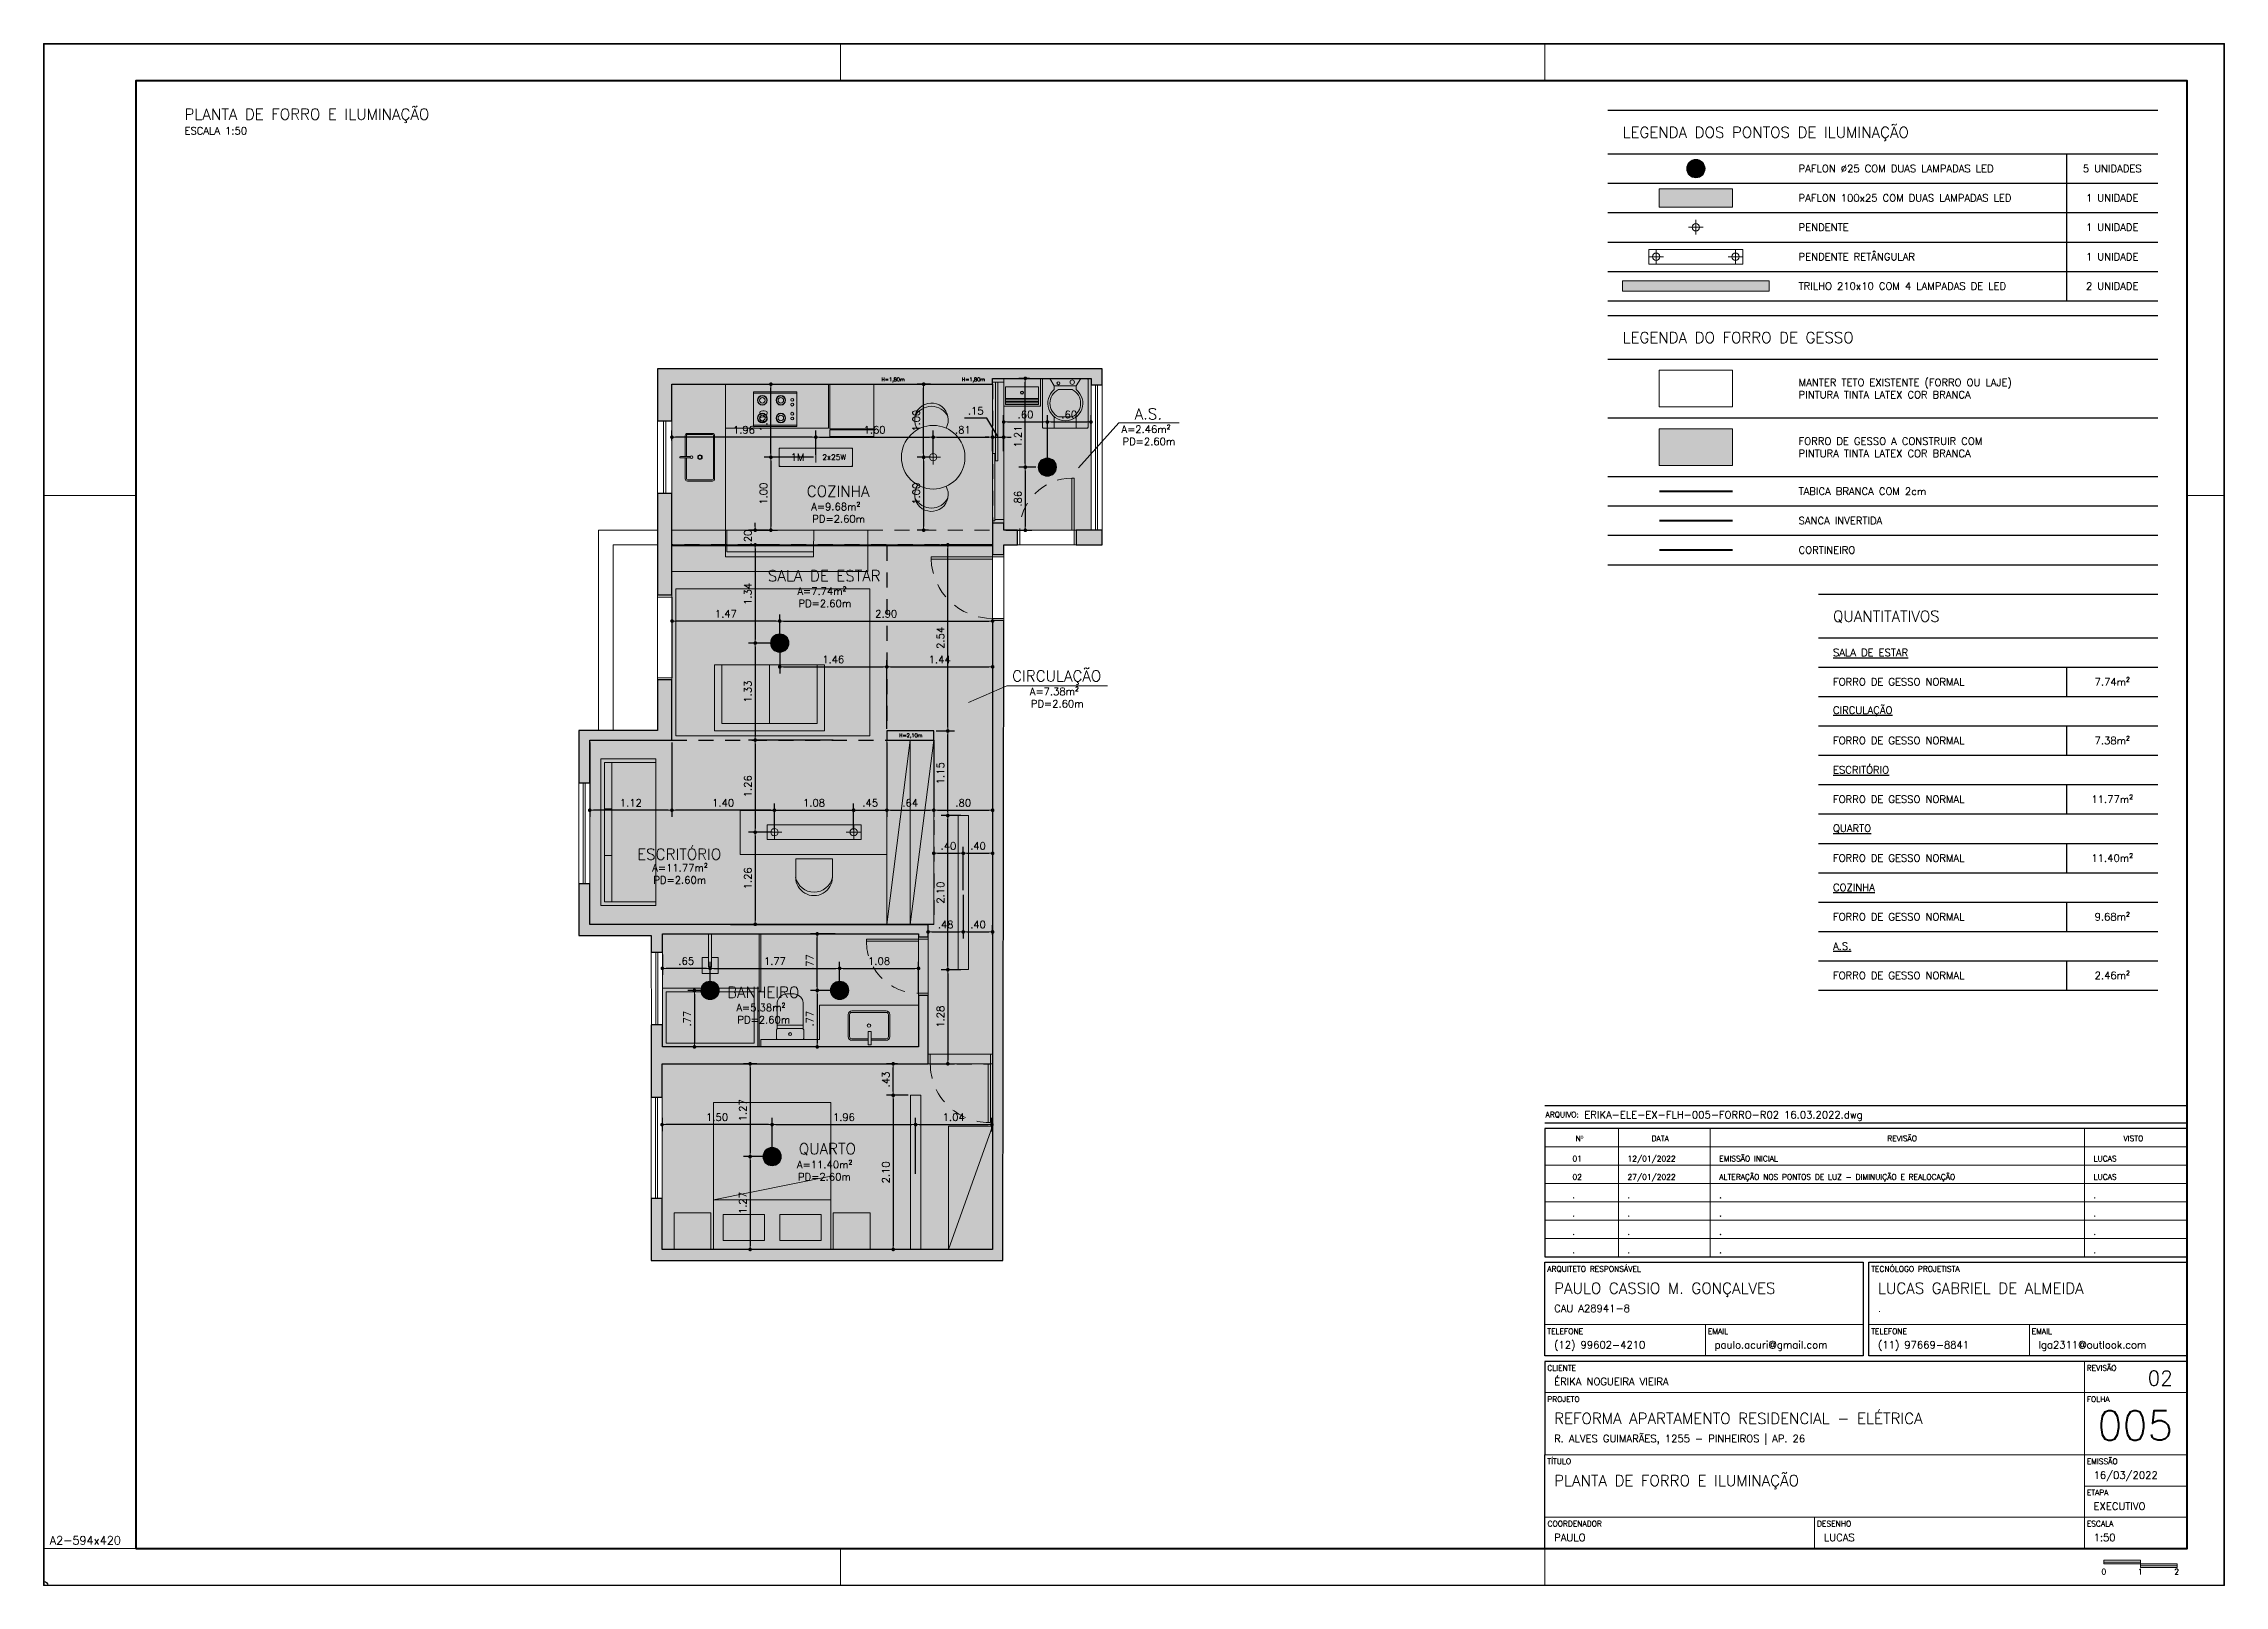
# Paper-space layout 'FORRO - A2' of a CAD drawing. Extents: x 0 to 23.4, y 0 to 16.5.
# The model-space entities are those that its viewports show. They can reach past a viewport. Long polylines and large blocks are cut down to what shows.
import ezdxf
from ezdxf.enums import TextEntityAlignment as Align

# ---------------------------------------------------------------- set-up
doc = ezdxf.new("R2010")
doc.units = 0
doc.header["$LTSCALE"] = 0.5
doc.header["$MEASUREMENT"] = 0
doc.header["$PDMODE"] = 34
doc.header["$PDSIZE"] = 0.1
doc.linetypes.add('HIDDEN', pattern=[0.375, 0.25, -0.125])
doc.layers.get('0').update_dxf_attribs({"linetype": 'CONTINUOUS'})
doc.layers.get('DEFPOINTS').update_dxf_attribs({"linetype": 'CONTINUOUS'})
for name, color, linetype in [('02', 2, 'CONTINUOUS'), ('AUX00', 7, 'CONTINUOUS'), ('CARIMBO', 7, 'CONTINUOUS'), ('LOGO', 7, 'CONTINUOUS'), ('MARGEM', 1, 'CONTINUOUS')]:
    doc.layers.add(name, color=color, linetype=linetype)
doc.layers.add('ANT - ANOTAÇÕES', color=210, linetype='CONTINUOUS', plot=False)
doc.layers.add('ARQ - HATCH 01', color=172, linetype='CONTINUOUS', transparency=0.6)
for name, color, linetype, lineweight in [('ARQ - JAN01', 2, 'CONTINUOUS', 20), ('ARQ - PAR01', 172, 'CONTINUOUS', 30), ('ARQ - PAR02', 132, 'CONTINUOUS', 20), ('ARQ - POR01', 20, 'CONTINUOUS', 20), ('COT01', 1, 'CONTINUOUS', 9), ('ELE01 - LAMP', 50, 'CONTINUOUS', 20), ('ELE01 - LAMP TXT', 100, 'CONTINUOUS', 15), ('FOR01 - FORRO GESSO', 252, 'CONTINUOUS', 15), ('FOR01 - FORRO MANTER', 7, 'CONTINUOUS', 15), ('FOR01 - ILUM PAFLON 2LAMP', 190, 'CONTINUOUS', 15), ('FOR01 - ILUM PAFLON RET', 190, 'CONTINUOUS', 15), ('FOR01 - ILUM PENDENTE', 150, 'CONTINUOUS', 15), ('FOR01 - ILUM TRILHO DE LED', 100, 'CONTINUOUS', 15), ('FOR02 - CORTINEIRO', 170, 'CONTINUOUS', 15), ('FOR02 - SANCA INVERTIDA', 90, 'CONTINUOUS', 15), ('FOR02 - TABICA', 210, 'CONTINUOUS', 15), ('TXT01', 7, 'CONTINUOUS', 9), ('TXT02', 2, 'CONTINUOUS', 20), ('TXT05', 4, 'CONTINUOUS', 30), ('TXT07', 6, 'CONTINUOUS', 50)]:
    doc.layers.add(name, color=color, linetype=linetype, lineweight=lineweight)
for name, color, linetype, lineweight, transparency in [('ARQ - PISO', 121, 'CONTINUOUS', 9, 0.45), ('ARQ01', 144, 'CONTINUOUS', 9, 0.5), ('FOR01 - FORRO GESSO HATCH', 252, 'CONTINUOUS', 15, 0.6)]:
    doc.layers.add(name, color=color, linetype=linetype, lineweight=lineweight, transparency=transparency)
doc.styles.add('ROMANS', font='romans.shx')
doc.styles.add('SANSSERIF', font='sanss___.ttf')
doc.styles.add('SIMPLEX', font='SIMPLEX')
doc.styles.get("Standard").update_dxf_attribs({"font": 'romans.shx'})
doc.dimstyles.new('STANDARD 50', dxfattribs={"dimscale": 0.5, "dimtxt": 0.2, "dimasz": 0.1, "dimexe": 0.18, "dimexo": 0.0625, "dimgap": 0.1, "dimtad": 1, "dimrnd": 0.005, "dimzin": 4, "dimdsep": 46, "dimtxsty": 'ROMANS', "dimblk": 'DOT', "dimcen": 0.1, "dimclrt": 3, "dimadec": 0, "dimazin": 0, "dimtfac": 1, "dimtix": 1, "dimtofl": 0, "dimtmove": 0, "dimatfit": 3, "dimldrblk": 'DOT', "dimfxl": 1, "dimtolj": 1, "dimtzin": 13, "dimarcsym": 0})

psp = doc.layouts.new('FORRO - A2')

msp = doc.modelspace()

# ---------------------------------------------------------------- texts
at = {"layer": 'ANT - ANOTAÇÕES'}
for s, p in [('H=1,80m', (156.9877, 16.49)), ('H=1,80m', (158.0825, 16.49)), ('H=2,10m', (157.2289, 11.64))]:
    msp.add_text(s, height=0.05, dxfattribs=at).set_placement(p, align=Align.BOTTOM_CENTER)
at = {"layer": 'ELE01 - LAMP TXT', "style": 'ROMANS'}
for s, height, p in [('1M', 0.1, (155.6861, 15.47)), ('2x25W', 0.075, (156.1861, 15.47))]:
    msp.add_text(s, height=height, dxfattribs=at).set_placement(p, align=Align.MIDDLE_CENTER)
at = {"layer": 'TXT02'}
for s, style, p in [('ESCALA 1:50', 'SIMPLEX', (147.3332, 19.8687)), ('A=2.46m²', 'ROMANS', (160.0996, 15.8009)), ('PD=2.60m', 'ROMANS', (160.1139, 15.6342)), ('A=9.68m²', 'ROMANS', (155.8729, 14.7464)), ('PD=2.60m', 'ROMANS', (155.8872, 14.5798)), ('A=7.74m²', 'ROMANS', (155.6842, 13.5948)), ('PD=2.60m', 'ROMANS', (155.6985, 13.4282)), ('A=7.38m²', 'ROMANS', (158.851, 12.228)), ('PD=2.60m', 'ROMANS', (158.8653, 12.0613)), ('A=11.77m²', 'ROMANS', (153.7078, 9.8257)), ('PD=2.60m', 'ROMANS', (153.7221, 9.6591)), ('A=5.38m²', 'ROMANS', (154.8528, 7.921)), ('PD=2.60m', 'ROMANS', (154.8671, 7.7543)), ('A=11.40m²', 'ROMANS', (155.6785, 5.7805)), ('PD=2.60m', 'ROMANS', (155.6928, 5.6138))]:
    msp.add_text(s, height=0.1, dxfattribs=dict(at, style=style)).set_placement(p)
at = {"layer": 'TXT02', "insert": (169.3265, 19.4029), "char_height": 0.1, "width": 3.063817, "attachment_point": 4, "style": 'ROMANS'}
msp.add_mtext('PAFLON %%C25 COM DUAS LAMPADAS LED', dxfattribs=at)
at = {"layer": 'TXT02', "char_height": 0.1}
for s, insert, width, attachment_point in [('5 UNIDADES', (173.5996, 19.4029), 1.24101, 5), ('PAFLON 100x25 COM DUAS LAMPADAS LED', (169.3265, 19.0029), 3.652599, 4), ('1 UNIDADE', (173.5996, 19.0029), 1.24101, 5), ('PENDENTE', (169.3265, 18.6029), 3.652599, 4), ('1 UNIDADE', (173.5996, 18.6029), 1.24101, 5), ('PENDENTE RETÂNGULAR', (169.3265, 18.2029), 3.652599, 4), ('1 UNIDADE', (173.5996, 18.2029), 1.24101, 5), ('TRILHO 210x10 COM 4 LAMPADAS DE LED', (169.3265, 17.8029), 3.652599, 4), ('2 UNIDADE', (173.5996, 17.8029), 1.24101, 5), ('MANTER TETO EXISTENTE (FORRO OU LAJE)\\PPINTURA TINTA LATEX COR BRANCA', (169.3265, 16.4058), 4.893609, 4), ('FORRO DE GESSO A CONSTRUIR COM\\PPINTURA TINTA LATEX COR BRANCA', (169.3265, 15.6058), 4.893609, 4), ('TABICA BRANCA COM 2cm', (169.3265, 15.0058), 3.652599, 4), ('SANCA INVERTIDA', (169.3265, 14.6058), 3.652599, 4), ('CORTINEIRO', (169.3265, 14.2058), 3.652599, 4), ('FORRO DE GESSO NORMAL', (169.7953, 12.4087), 3.183771, 4), ('7.74m²', (173.5996, 12.4087), 1.24101, 5), ('FORRO DE GESSO NORMAL', (169.7953, 11.6087), 3.183771, 4), ('7.38m²', (173.5996, 11.6087), 1.24101, 5), ('FORRO DE GESSO NORMAL', (169.7953, 10.8087), 3.183771, 4), ('11.77m²', (173.5996, 10.8087), 1.24101, 5), ('FORRO DE GESSO NORMAL', (169.7953, 10.0087), 3.183771, 4), ('11.40m²', (173.5996, 10.0087), 1.24101, 5), ('FORRO DE GESSO NORMAL', (169.7953, 9.2087), 3.183771, 4), ('9.68m²', (173.5996, 9.2087), 1.24101, 5), ('FORRO DE GESSO NORMAL', (169.7953, 8.4087), 3.183771, 4), ('2.46m²', (173.5996, 8.4087), 1.24101, 5)]:
    msp.add_mtext(s, dxfattribs=dict(at, insert=insert, width=width, attachment_point=attachment_point))
at = {"layer": 'TXT05', "style": 'SIMPLEX'}
for s, p in [('PLANTA DE FORRO E ILUMINAÇÃO', (147.3332, 20.0687)), ('LEGENDA DOS PONTOS DE ILUMINAÇÃO', (166.9264, 19.8224)), ('LEGENDA DO FORRO DE GESSO', (166.9264, 17.0253)), ('QUANTITATIVOS', (169.7953, 13.2282))]:
    msp.add_text(s, height=0.15, dxfattribs=at).set_placement(p)
at = {"layer": 'TXT05', "style": 'ROMANS'}
for s, p in [('A.S.', (160.4663, 16.0604)), ('COZINHA', (156.2396, 15.006)), ('SALA DE ESTAR', (156.0508, 13.8544)), ('CIRCULAÇÃO', (159.2177, 12.4875)), ('ESCRITÓRIO', (154.0745, 10.0853)), ('BANHEIRO', (155.2194, 8.1805)), ('QUARTO', (156.0928, 6.04))]:
    msp.add_text(s, height=0.15, dxfattribs=at).set_placement(p, align=Align.MIDDLE)
at = {"layer": 'TXT05', "char_height": 0.1, "width": 3.652599, "attachment_point": 4}
for s, insert in [('{\\LSALA DE ESTAR}', (169.7953, 12.8087)), ('{\\LCIRCULAÇÃO}', (169.7953, 12.0087)), ('{\\LESCRITÓRIO}', (169.7953, 11.2087)), ('{\\LQUARTO}', (169.7953, 10.4087)), ('{\\LCOZINHA}', (169.7953, 9.6087)), ('{\\LA.S.}', (169.7953, 8.8087))]:
    msp.add_mtext(s, dxfattribs=dict(at, insert=insert))

# ---------------------------------------------------------------- blocks, each defined once
blk = doc.blocks.new('MAR-A2')
at = {"layer": 'LOGO', "lineweight": 20}
h = blk.add_hatch(color=2, dxfattribs=at)
h.paths.add_polyline_path([(57.127, 0.581), (57.127, 0.631), (56.127, 0.631), (56.127, 0.581)])
h.paths.add_polyline_path([(58.127, 0.531), (58.127, 0.581), (57.127, 0.581), (57.127, 0.531)])
at = {"layer": 'LOGO', "color": 2, "lineweight": 20}
for p, q in [((57.127, 0.681), (56.127, 0.681)), ((56.127, 0.681), (56.127, 0.581)), ((56.127, 0.631), (57.127, 0.631)), ((57.127, 0.581), (57.127, 0.681)), ((56.127, 0.581), (57.127, 0.581)), ((58.127, 0.581), (57.127, 0.581)), ((57.127, 0.581), (57.127, 0.481)), ((57.127, 0.531), (58.127, 0.531)), ((57.127, 0.481), (58.127, 0.481)), ((58.127, 0.481), (58.127, 0.581))]:
    blk.add_line(p, q, dxfattribs=at)
at = {"layer": 'MARGEM', "color": 2, "lineweight": 20}
for p, q in [((21.7, 42), (21.7, 41)), ((40.9, 42), (40.9, 41)), ((2.5, 29.7), (0, 29.7)), ((59.4, 29.7), (58.4, 29.7)), ((2.5, 1), (0, 1)), ((21.7, 1), (21.7, 0)), ((40.9, 1), (40.9, 0))]:
    blk.add_line(p, q, dxfattribs=at)
blk.add_lwpolyline([(0, 0), (59.4, 0), (59.4, 42), (0, 42)], close=True, dxfattribs=at)
at = {"layer": 'MARGEM', "color": 6, "lineweight": 50}
blk.add_lwpolyline([(2.5, 1), (58.4, 1), (58.4, 41), (2.5, 41)], close=True, dxfattribs=at)
at = {"layer": 'LOGO', "color": 2, "lineweight": 20, "style": 'ROMANS'}
for s, height, p in [('A2-594x420', 0.225, (0.156, 1.108)), ('0', 0.15, (56.067, 0.294)), ('1', 0.15, (57.061, 0.294)), ('2', 0.15, (58.05, 0.294))]:
    blk.add_text(s, height=height, dxfattribs=at).set_placement(p)
blk = doc.blocks.new('FOR-PAFLON 2 LAMP LED')
at = {"layer": 'FOR01 - ILUM PAFLON 2LAMP'}
h = blk.add_hatch(color=256, dxfattribs=at)
h.dxf.hatch_style = 1
edge = h.paths.add_edge_path()
edge.add_arc((0, 0), 0.125, 0, 360)
blk.add_circle((0, 0), 0.125, dxfattribs=at)
blk = doc.blocks.new('CARIMBO-1')
at = {"layer": 'TXT01', "lineweight": 9}
for p, q in [((-6.5, 5.725), (-6.5, 3.975)), ((-1.4, 3.975), (-1.4, 5.725)), ((-8.75, 5.225), (0, 5.225)), ((-8.75, 4.975), (0, 4.975)), ((-8.75, 4.725), (0, 4.725)), ((-8.75, 4.475), (0, 4.475)), ((-8.75, 4.225), (0, 4.225)), ((-8.75, 3.05), (-4.413, 3.05)), ((-4.338, 3.05), (0, 3.05)), ((-1.4, 2.55), (-1.4, 1.275)), ((-8.75, 2.125), (0, 2.125)), ((-1.4, 1.275), (-1.4, 0)), ((-1.4, 0.85), (0, 0.85)), ((-8.75, 0.425), (0, 0.425)), ((-5.075, 0.425), (-5.075, 0))]:
    blk.add_line(p, q, dxfattribs=at)
for points in [[(-6.563, 3.05), (-6.563, 2.625)], [(-2.15, 3.05), (-2.15, 2.625)], [(-8.75, 1.275), (0, 1.275)]]:
    blk.add_lwpolyline(points, dxfattribs=at)
at = {"layer": 'TXT02', "lineweight": 9}
for p, q in [((-7.75, 5.725), (-7.75, 3.975)), ((-8.75, 5.475), (0, 5.475))]:
    blk.add_line(p, q, dxfattribs=at)
at = {"layer": 'TXT05', "color": 4}
blk.add_line((-8.75, 6.035), (0, 6.035), dxfattribs=at)
for points in [[(-8.75, 5.8), (0, 5.8)], [(0, 1.275), (0, 2.55), (-8.75, 2.55), (-8.75, 1.275)], [(0, 1.275), (0, 0), (-8.75, 0), (-8.75, 1.275)]]:
    blk.add_lwpolyline(points, dxfattribs=at)
for points in [[(-8.75, 3.975), (0, 3.975), (0, 5.725), (-8.75, 5.725)], [(-8.75, 3.9), (-4.413, 3.9), (-4.413, 2.625), (-8.75, 2.625)], [(-4.338, 3.9), (0, 3.9), (0, 2.625), (-4.338, 2.625)]]:
    blk.add_lwpolyline(points, close=True, dxfattribs=at)
at = {"layer": 'LOGO', "color": 2, "lineweight": 20, "style": 'SANSSERIF'}
blk.add_text('.', height=0.1, dxfattribs=at).set_placement((-4.213, 3.222))
at = {"layer": 'LOGO', "color": 4, "lineweight": 30, "style": 'ROMANS', "flags": 8}
blk.add_attdef('NOME_CLIENTE', (-8.625, 2.225), '', height=0.1, dxfattribs=at)
at = {"layer": 'TXT02', "color": 2, "lineweight": 20, "style": 'ROMANS'}
for s, p in [('ARQUIVO:', (-8.742, 5.875)), ('Nº', (-8.333, 5.55)), ('DATA', (-7.297, 5.55)), ('REVISÃO', (-4.086, 5.55)), ('VISTO', (-0.868, 5.55)), ('REVISÃO', (-1.368, 2.422)), ('FOLHA', (-1.368, 1.997)), ('TÍTULO', (-8.718, 1.15)), ('EMISSÃO', (-1.368, 1.15)), ('ETAPA', (-1.368, 0.725)), ('COORDENADOR', (-8.714, 0.3)), ('DESENHO', (-5.043, 0.3)), ('ESCALA', (-1.368, 0.3))]:
    blk.add_text(s, height=0.075, dxfattribs=at).set_placement(p)
at = {"layer": 'TXT02', "style": 'ROMANS'}
for s, height, p in [('CAU A28941-8 ', 0.1, (-8.625, 3.222)), ('TELEFONE', 0.075, (-8.718, 2.922)), ('EMAIL', 0.075, (-6.53, 2.922)), ('TELEFONE', 0.075, (-4.305, 2.922)), ('EMAIL', 0.075, (-2.118, 2.922)), ('(12) 99602-4210 ', 0.1, (-8.625, 2.725)), ('paulo.acuri@gmail.com ', 0.1, (-6.438, 2.725)), ('(11) 97669-8841 ', 0.1, (-4.213, 2.725)), ('lga2311@outlook.com ', 0.1, (-2.025, 2.725)), ('CLIENTE', 0.075, (-8.718, 2.422)), ('PROJETO', 0.075, (-8.718, 1.997))]:
    blk.add_text(s, height=height, dxfattribs=at).set_placement(p)
at = {"layer": 'TXT02', "color": 2, "lineweight": 20, "style": 'ROMANS', "flags": 8}
for tag, p, height in [('ARQUIVO', (-8.213, 5.86), 0.1), ('R11', (-8.375, 5.275), 0.075), ('R12', (-7.625, 5.275), 0.075), ('R13', (-6.375, 5.275), 0.075), ('R14', (-1.275, 5.275), 0.075), ('R21', (-8.375, 5.025), 0.075), ('R22', (-7.625, 5.025), 0.075), ('R23', (-6.375, 5.025), 0.075), ('R24', (-1.275, 5.025), 0.075), ('R31', (-8.375, 4.775), 0.075), ('R32', (-7.625, 4.775), 0.075), ('R33', (-6.375, 4.775), 0.075), ('R34', (-1.275, 4.775), 0.075), ('R41', (-8.375, 4.525), 0.075), ('R42', (-7.625, 4.525), 0.075), ('R43', (-6.375, 4.525), 0.075), ('R44', (-1.275, 4.525), 0.075), ('R51', (-8.375, 4.275), 0.075), ('R52', (-7.625, 4.275), 0.075), ('R53', (-6.375, 4.275), 0.075), ('R54', (-1.275, 4.275), 0.075), ('R61', (-8.375, 4.025), 0.075), ('R62', (-7.625, 4.025), 0.075), ('R63', (-6.375, 4.025), 0.075), ('R64', (-1.275, 4.025), 0.075), ('DATA', (-1.275, 0.95), 0.1), ('ETAPA', (-1.275, 0.525), 0.1), ('COORDENADOR', (-8.625, 0.1), 0.1), ('DESENHISTA', (-4.95, 0.1), 0.1), ('ESCALA', (-1.275, 0.1), 0.1)]:
    blk.add_attdef(tag, p, '', height=height, dxfattribs=at)
at = {"layer": 'TXT02', "style": 'ROMANS', "flags": 8}
blk.add_attdef('ENDEREÇO', (-8.625, 1.447), '', height=0.1, dxfattribs=at)
at = {"layer": 'TXT05', "color": 4, "style": 'ROMANS'}
for s, p in [('ARQUITETO RESPONSÁVEL', (-8.718, 3.772)), ('TECNÓLOGO PROJETISTA', (-4.305, 3.772))]:
    blk.add_text(s, height=0.075, dxfattribs=at).set_placement(p)
at = {"layer": 'TXT05', "color": 4, "style": 'ROMANS', "flags": 8}
blk.add_attdef('REV', text='', height=0.2, dxfattribs=at).set_placement((-0.196, 2.222), align=Align.RIGHT)
at = {"layer": 'TXT05', "style": 'ROMANS', "flags": 8}
blk.add_attdef('NOME_PROJETO', (-8.625, 1.697), '', height=0.15, dxfattribs=at)
at = {"layer": 'TXT07', "style": 'ROMANS'}
for s, p in [('PAULO CASSIO M. GONÇALVES', (-8.625, 3.472)), ('LUCAS GABRIEL DE ALMEIDA', (-4.213, 3.472))]:
    blk.add_text(s, height=0.15, dxfattribs=at).set_placement(p)
at = {"layer": 'TXT07', "style": 'ROMANS', "flags": 8}
blk.add_attdef('Nº', text='', height=0.4, dxfattribs=at).set_placement((-0.196, 1.475), align=Align.RIGHT)
for tag, p in [('TÍTULO_LINHA_1', (-8.625, 0.85)), ('TÍTULO_LINHA_2', (-8.625, 0.6))]:
    blk.add_attdef(tag, p, '', height=0.15, dxfattribs=at)
blk = doc.blocks.new('cuba')
for p, q in [((2010.732, 1359.428), (2010.732, 1358.838)), ((2010.747, 1359.428), (2010.747, 1358.838)), ((2011.102, 1359.458), (2010.762, 1359.458)), ((2011.102, 1359.443), (2010.762, 1359.443)), ((2011.117, 1359.143), (2011.117, 1359.428)), ((2011.132, 1359.143), (2011.132, 1359.428)), ((2011.198, 1359.143), (2011.065, 1359.143)), ((2011.198, 1359.123), (2011.065, 1359.123)), ((2011.117, 1358.838), (2011.117, 1359.123)), ((2011.132, 1358.838), (2011.132, 1359.123)), ((2010.762, 1358.823), (2011.102, 1358.823)), ((2010.762, 1358.808), (2011.102, 1358.808))]:
    blk.add_line(p, q)
for centre, radius in [((2010.932, 1359.134), 0.0305), ((2010.932, 1359.134), 0.0229), ((2011.048, 1359.133), 0.0195)]:
    blk.add_circle(centre, radius)
for centre, radius, start, end in [((2010.762, 1359.428), 0.03, 90, 180), ((2010.762, 1359.428), 0.015, 90, 180), ((2011.102, 1359.428), 0.03, 359.9651, 90), ((2011.102, 1359.428), 0.015, 359.9651, 90), ((2011.198, 1359.133), 0.01, 270, 90), ((2010.762, 1358.838), 0.03, 180, 270), ((2010.762, 1358.838), 0.015, 180, 270), ((2011.102, 1358.838), 0.03, 270, 0), ((2011.102, 1358.838), 0.015, 270, 0)]:
    blk.add_arc(centre, radius, start, end)
blk = doc.blocks.new('*U310')
at = {"layer": 'ARQ - HATCH 01'}
h = blk.add_hatch(color=256, dxfattribs=at)
h.dxf.hatch_style = 1
h.paths.add_polyline_path([(2.532, 5.79), (2.4, 5.79), (2.4, 5.98), (2.2, 5.98), (2.2, 5.79), (2.103, 5.79), (2.103, 5.64), (2.532, 5.64)])
h.paths.add_polyline_path([(2.4, 7.13), (2.2, 7.13), (2.2, 6.78), (2.4, 6.78)])
h.paths.add_polyline_path([(12.15, 0.988), (12.15, 5.78), (3.432, 5.79), (3.432, 5.64), (12, 5.64), (12, 1.135), (11.307, 1.135), (11.307, 0.985), (12, 0.988)])
h.paths.add_polyline_path([(9.47, 4.76), (8.54, 4.76), (8.54, 4.63), (9.24, 4.63), (9.24, 1.14), (8.94, 1.14), (8.94, 0.988), (9.926, 0.988), (9.927, 1.135), (9.47, 1.135)], flags=17)
h.paths.add_polyline_path([(7.7, 4.63), (7.74, 4.63), (7.74, 4.76), (7.57, 4.76), (7.57, 0.15), (7.02, 0.15), (7.02, 0), (7.72, 0), (7.72, 0.988), (7.95, 0.988), (7.95, 1.14), (7.7, 1.14)])
h.paths.add_polyline_path([(5.06, 1.27), (4.24, 1.27), (4.24, 1.073), (4.93, 1.073), (4.93, 0), (5.64, 0), (5.64, 0.15), (5.06, 0.15)])
h.paths.add_polyline_path([(0.21, 5.64), (0.13, 5.64), (0.13, 6.98), (0.22, 6.98), (0.22, 7.13), (0, 7.13), (0, 1.073), (0.71, 1.073), (0.71, 1.27), (0.21, 1.27)])
h.paths.add_polyline_path([(3.08, 1.27), (2.414, 1.27), (2.2, 1.27), (1.7, 1.27), (1.7, 1.073), (3.08, 1.075)])
h.paths.add_polyline_path([(5.06, 4.838), (4.935, 4.838), (4.935, 4.198), (5.06, 4.198)], flags=17)
for p, q in [((0.13, 6.29), (0.51, 6.29)), ((0.245, 5.815), (0.245, 6.265)), ((0.245, 6.265), (0.485, 6.265)), ((0.405, 6.265), (0.405, 5.815)), ((0.425, 6.265), (0.425, 5.815)), ((0.445, 6.265), (0.445, 5.815)), ((0.465, 6.265), (0.465, 5.815)), ((0.485, 6.265), (0.485, 5.815)), ((0.51, 6.29), (0.51, 5.79)), ((0.13, 5.79), (0.51, 5.79)), ((0.245, 5.815), (0.485, 5.815)), ((5.06, 4.838), (7.57, 4.518)), ((5.06, 4.518), (7.57, 4.518)), ((5.06, 4.518), (7.57, 4.198)), ((12, 3.969), (11.5, 3.969)), ((11.5, 3.969), (11.5, 3.469)), ((12, 3.435), (10, 3.435)), ((10, 3.435), (10, 1.835)), ((11, 3.435), (11.322, 1.835)), ((11.322, 1.835), (11.322, 3.435)), ((11.5, 3.469), (12, 3.469)), ((11.523, 3.302), (11.877, 3.302)), ((11.523, 2.74), (11.523, 3.302)), ((11.877, 3.302), (11.877, 2.74)), ((4.835, 3.25), (4.035, 3.25)), ((4.835, 1.95), (4.835, 3.25)), ((8.527, 2.974), (8.52, 2.954)), ((8.536, 2.992), (8.527, 2.974)), ((8.548, 3.009), (8.536, 2.992)), ((8.562, 3.024), (8.548, 3.009)), ((8.578, 3.037), (8.562, 3.024)), ((8.596, 3.047), (8.578, 3.037)), ((8.616, 3.055), (8.596, 3.047)), ((8.616, 3.055), (8.616, 3.055)), ((8.617, 3.055), (8.616, 3.055)), ((8.637, 3.059), (8.617, 3.055)), ((8.658, 3.06), (8.637, 3.059)), ((8.997, 3.06), (8.658, 3.06)), ((8.94, 3.058), (8.937, 3.06)), ((8.938, 3.06), (8.938, 3.06)), ((8.942, 3.056), (8.94, 3.058)), ((8.943, 3.054), (8.942, 3.056)), ((8.944, 3.051), (8.943, 3.054)), ((8.944, 3.048), (8.944, 3.051)), ((8.944, 2.712), (8.944, 3.048)), ((8.991, 3.051), (8.99, 3.048)), ((8.99, 3.048), (8.99, 3.045)), ((8.99, 3.045), (8.99, 2.715)), ((8.992, 3.054), (8.991, 3.051)), ((8.994, 3.057), (8.992, 3.054)), ((8.996, 3.059), (8.994, 3.057)), ((8.997, 3.06), (8.996, 3.059)), ((8.998, 3.061), (8.997, 3.06)), ((8.997, 3.06), (8.997, 3.06)), ((9.001, 3.063), (8.998, 3.061)), ((9.004, 3.064), (9.001, 3.063)), ((9.007, 3.065), (9.004, 3.064)), ((9.01, 3.065), (9.007, 3.065)), ((9.125, 3.065), (9.01, 3.065)), ((9.127, 3.065), (9.125, 3.065)), ((9.129, 3.064), (9.127, 3.065)), ((9.131, 3.063), (9.129, 3.064)), ((9.133, 3.062), (9.131, 3.063)), ((9.135, 3.061), (9.133, 3.062)), ((9.137, 3.059), (9.135, 3.061)), ((9.138, 3.057), (9.137, 3.059)), ((9.139, 3.055), (9.138, 3.057)), ((9.139, 3.055), (9.14, 3.053)), ((9.14, 3.053), (9.14, 3.051)), ((8.516, 2.913), (8.515, 2.892)), ((8.515, 2.892), (8.515, 2.871)), ((8.515, 2.871), (8.516, 2.85)), ((8.517, 2.934), (8.516, 2.913)), ((8.516, 2.85), (8.517, 2.83)), ((8.52, 2.954), (8.517, 2.934)), ((8.517, 2.83), (8.52, 2.81)), ((8.52, 2.81), (8.526, 2.79)), ((8.526, 2.79), (8.535, 2.772)), ((8.535, 2.772), (8.547, 2.755)), ((8.547, 2.755), (8.56, 2.74)), ((8.56, 2.74), (8.576, 2.728)), ((8.561, 2.74), (8.577, 2.727)), ((8.576, 2.728), (8.594, 2.717)), ((8.577, 2.727), (8.594, 2.717)), ((8.594, 2.717), (8.613, 2.71)), ((8.594, 2.717), (8.613, 2.709)), ((8.613, 2.71), (8.613, 2.709)), ((8.613, 2.71), (8.632, 2.705)), ((8.613, 2.709), (8.633, 2.705)), ((8.613, 2.709), (8.633, 2.704)), ((8.632, 2.705), (8.653, 2.703)), ((8.633, 2.705), (8.653, 2.703)), ((8.633, 2.704), (8.653, 2.702)), ((8.653, 2.703), (8.994, 2.703)), ((8.941, 2.703), (8.653, 2.703)), ((8.653, 2.702), (8.994, 2.702)), ((8.941, 2.703), (8.942, 2.705)), ((8.942, 2.705), (8.943, 2.706)), ((8.943, 2.706), (8.944, 2.708)), ((8.944, 2.71), (8.944, 2.712)), ((8.944, 2.708), (8.944, 2.71)), ((8.99, 2.712), (8.99, 2.715)), ((8.99, 2.712), (8.991, 2.709)), ((8.991, 2.709), (8.992, 2.706)), ((8.992, 2.706), (8.994, 2.702)), ((8.994, 2.702), (8.996, 2.701)), ((8.996, 2.701), (8.998, 2.699)), ((8.998, 2.699), (9.001, 2.697)), ((9.001, 2.697), (9.004, 2.696)), ((9.004, 2.696), (9.007, 2.695)), ((9.007, 2.695), (9.01, 2.695)), ((9.01, 2.695), (9.125, 2.695)), ((9.127, 2.695), (9.125, 2.695)), ((9.127, 2.695), (9.129, 2.696)), ((9.129, 2.696), (9.131, 2.697)), ((9.131, 2.697), (9.133, 2.698)), ((9.133, 2.698), (9.135, 2.699)), ((9.135, 2.699), (9.137, 2.701)), ((9.137, 2.701), (9.138, 2.703)), ((9.138, 2.703), (9.139, 2.705)), ((9.139, 2.705), (9.14, 2.707)), ((9.14, 2.707), (9.14, 2.709)), ((11.877, 2.74), (11.523, 2.74)), ((4.035, 2.6), (4.84, 2.6)), ((11.877, 2.531), (11.523, 2.531)), ((11.523, 2.531), (11.523, 1.969)), ((11.877, 1.969), (11.877, 2.531)), ((4.835, 1.95), (4.035, 1.95)), ((10, 1.835), (12, 1.835)), ((11.5, 1.802), (12, 1.802)), ((11.5, 1.302), (11.5, 1.802)), ((11.523, 1.969), (11.877, 1.969)), ((12, 1.302), (11.5, 1.302))]:
    blk.add_line(p, q)
blk.add_lwpolyline([(0.145, 6.94), (0.795, 6.94, -0.414214), (0.81, 6.925), (0.81, 6.335, -0.414214), (0.795, 6.32), (0.145, 6.32, -0.414214), (0.13, 6.335), (0.13, 6.925, -0.414214)], format="xyb", close=True)
for points in [[(0.13, 6.84), (0.234, 6.78)], [(0.234, 6.78), (0.234, 6.48)], [(0.284, 6.78), (0.284, 6.78), (0.234, 6.78)], [(0.284, 6.535), (0.284, 6.725)], [(0.656, 6.78), (0.81, 6.78)], [(0.656, 6.725), (0.656, 6.535)], [(0.13, 6.42), (0.234, 6.48)], [(0.234, 6.48), (0.284, 6.48)], [(0.656, 6.48), (0.81, 6.48)], [(10.32, 5.64), (12, 5.04)], [(10.32, 5.64), (10.32, 5.04), (12, 5.04)], [(7.57, 4.198), (4.935, 4.198), (4.935, 4.838), (7.57, 4.838)], [(7.57, 4.838), (7.57, 4.76)], [(6.62, 4.198), (6.62, 2.198), (6.02, 2.198), (6.02, 4.198)], [(0.81, 2), (0.81, 3.405), (0.21, 3.405)], [(4.935, 3.35), (4.935, 1.85), (4.035, 1.85), (4.035, 3.35), (4.935, 3.35)], [(6.929, 3.456), (6.679, 3.456), (6.679, 2.956), (6.929, 2.956)], [(2.494, 3.2), (2.199, 3.202)], [(9.14, 3.051), (9.14, 2.709)], [(0.333, 2.97), (0.333, 2.381)], [(0.767, 2.381), (0.767, 2.97)], [(7.7, 2.46), (9.24, 2.46)], [(0.21, 1.27), (2.2, 1.27), (2.2, 2), (0.21, 2)], [(7.7, 1.81), (8.15, 1.81), (8.15, 1.77), (7.7, 1.77)], [(8.02, 1.77), (8.02, 1.68), (8.24, 1.68), (8.24, 1.9), (8.02, 1.9), (8.02, 1.81)], [(7.315, 0.35), (7.315, 1.05), (5.315, 1.05), (5.315, 0.35)], [(5.315, 0.35), (5.315, 1.05), (5.365, 1.05), (5.365, 0.35)], [(7.315, 0.35), (7.315, 1.05), (7.265, 1.05), (7.265, 0.35)], [(11.307, 1.135), (11.307, 0.985)], [(7.315, 0.35), (7.315, 0.3), (5.315, 0.3), (5.315, 0.35)], [(5.365, 0.45), (7.265, 0.45)], [(5.365, 0.35), (7.265, 0.35)], [(5.365, 0.35), (7.265, 0.35)], [(5.998, 0.45), (5.998, 0.35)], [(6.632, 0.45), (6.632, 0.35)]]:
    blk.add_lwpolyline(points)
at = {"linetype": 'HIDDEN'}
for points in [[(2.199, 3.94), (2.199, 5.64)], [(2.399, 1.27), (2.399, 5.64)]]:
    blk.add_lwpolyline(points, dxfattribs=at)
for points in [[(9.14, 3.28), (8.67, 3.28), (8.67, 4.63), (9.24, 4.63), (9.24, 2.48), (9.14, 2.48)], [(0.82, 4.02), (0.82, 3.42), (0.211, 3.42), (0.211, 4.02)], [(0.83, 4.02), (0.921, 4.02), (0.921, 3.42), (0.83, 3.42)], [(2.199, 3.94), (2.764, 3.94), (2.764, 1.27), (2.199, 1.27)], [(3, 3.968), (5, 3.968), (5, 1.322), (3, 1.322)], [(9.03, 3.985), (9.214, 3.985), (9.214, 3.945), (9.03, 3.945)], [(2.494, 2.02), (2.2, 2.02), (2.2, 2), (2.494, 2), (2.564, 2), (2.564, 3.2), (2.494, 3.2)], [(0.313, 2.381), (0.787, 2.381), (0.787, 2.97), (0.313, 2.97)], [(8.48, 2.46), (7.7, 2.46), (7.7, 2.48), (8.48, 2.48)], [(8.44, 2.46), (9.24, 2.46), (9.24, 2.44), (8.44, 2.44)], [(8.44, 2.44), (9.24, 2.44), (9.24, 1.14), (8.44, 1.14)], [(8.49, 2.39), (9.19, 2.39), (9.19, 1.19), (8.49, 1.19)]]:
    blk.add_lwpolyline(points, close=True)
for points in [[(9.15, 3.985), (9.15, 4.19, 0.414214), (9.1, 4.24), (8.8, 4.24, 0.414214), (8.75, 4.19), (8.75, 3.72, 0.414214), (8.8, 3.67), (9.1, 3.67, 0.414214), (9.15, 3.72), (9.15, 3.945)], [(9.13, 3.985), (9.13, 4.19, 0.414214), (9.1, 4.22), (8.8, 4.22, 0.414214), (8.77, 4.19), (8.77, 3.72, 0.414214), (8.8, 3.69), (9.1, 3.69, 0.414214), (9.13, 3.72), (9.13, 3.945)]]:
    blk.add_lwpolyline(points, format="xyb")
for centre, radius in [((0.182, 6.724), 0.03), ((0.197, 6.536), 0.02), ((0.325, 6.04), 0.02), ((0.325, 6.04), 0.015), ((1.205, 4.83), 0.433), ((8.95, 3.955), 0.0229), ((0.429, 2.754), 0.065), ((0.429, 2.754), 0.06), ((0.429, 2.754), 0.0375), ((0.423, 2.909), 0.02), ((0.488, 2.909), 0.02), ((0.612, 2.909), 0.02), ((0.671, 2.754), 0.065), ((0.671, 2.754), 0.06), ((0.671, 2.754), 0.0375), ((0.677, 2.909), 0.02), ((9.065, 2.88), 0.02), ((0.429, 2.502), 0.065), ((0.429, 2.502), 0.06), ((0.429, 2.502), 0.0375), ((0.671, 2.502), 0.065), ((0.671, 2.502), 0.06), ((0.671, 2.502), 0.0375)]:
    blk.add_circle(centre, radius)
for centre, radius, start, end in [((0.47, 6.63), 0.239, 218.8729, 141.1271), ((0.47, 6.63), 0.209, 27.0905, 152.9095), ((0.47, 6.63), 0.209, 207.0905, 332.9095), ((0.696, 4.806), 0.229, 60.3455, 304.9569), ((0.763, 4.806), 0.252, 117.064, 242.936), ((1.714, 4.806), 0.229, 235.0431, 119.6545), ((1.647, 4.806), 0.252, 297.064, 62.936), ((6.929, 3.206), 0.25, 270, 90), ((6.876, 3.206), 0.256, 281.9545, 78.0455)]:
    blk.add_arc(centre, radius, start, end)
at = {"layer": 'ARQ - JAN01'}
for p, q in [((7.95, 1.14), (8.94, 1.14)), ((7.95, 0.988), (8.94, 0.993)), ((9.926, 0.988), (11.307, 0.985)), ((9.927, 1.135), (11.307, 1.135)), ((5.64, 0.15), (7.02, 0.15)), ((5.64, 0), (7.02, 0))]:
    blk.add_line(p, q, dxfattribs=at)
for points in [[(2.2, 6.98), (2.2, 7.13), (0.22, 7.13), (0.22, 6.98)], [(0.71, 1.27), (0.71, 1.073), (1.7, 1.073), (1.7, 1.27)]]:
    blk.add_lwpolyline(points, close=True, dxfattribs=at)
for points in [[(0.22, 7.07), (2.2, 7.07)], [(0.22, 7.04), (2.2, 7.04)], [(1.7, 1.186), (0.71, 1.186)], [(1.7, 1.156), (0.71, 1.156)], [(7.95, 1.079), (8.94, 1.079)], [(7.95, 1.049), (8.94, 1.049)], [(9.927, 1.075), (11.307, 1.075)], [(9.927, 1.045), (11.307, 1.045)], [(5.64, 0.09), (7.02, 0.09)], [(5.64, 0.06), (7.02, 0.06)]]:
    blk.add_lwpolyline(points, dxfattribs=at)
at = {"layer": 'ARQ - PAR01'}
for points in [[(0.21, 5.64), (0.13, 5.64), (0.13, 6.98), (0.22, 6.98), (0.22, 7.13), (0, 7.13), (0, 1.073), (0.71, 1.073), (0.71, 1.27), (0.21, 1.27)], [(2.532, 5.79), (2.4, 5.79), (2.4, 5.98), (2.2, 5.98), (2.2, 5.79), (2.103, 5.79), (2.103, 5.64), (2.532, 5.64)], [(5.06, 4.838), (4.935, 4.838), (4.935, 4.198), (5.06, 4.198)], [(7.7, 4.63), (7.74, 4.63), (7.74, 4.76), (7.57, 4.76), (7.57, 0.15), (7.02, 0.15), (7.02, 0), (7.72, 0), (7.72, 0.988), (7.95, 0.988), (7.95, 1.14), (7.7, 1.14)], [(9.47, 4.76), (8.54, 4.76), (8.54, 4.63), (9.24, 4.63), (9.24, 1.14), (8.94, 1.14), (8.94, 0.988), (9.926, 0.988), (9.927, 1.135), (9.47, 1.135)], [(3.08, 1.27), (2.414, 1.27), (2.2, 1.27), (1.7, 1.27), (1.7, 1.073), (3.08, 1.075)], [(5.06, 1.27), (4.24, 1.27), (4.24, 1.073), (4.93, 1.073), (4.93, 0), (5.64, 0), (5.64, 0.15), (5.06, 0.15)]]:
    blk.add_lwpolyline(points, close=True, dxfattribs=at)
for points in [[(2.4, 7.13), (2.2, 7.13), (2.2, 6.78), (2.4, 6.78), (2.4, 7.13)], [(12.15, 0.988), (12.15, 5.78), (3.432, 5.79), (3.432, 5.64), (12, 5.64), (12, 1.135), (11.307, 1.135), (11.307, 0.985), (12, 0.988), (12.15, 0.988)]]:
    blk.add_lwpolyline(points, dxfattribs=at)
at = {"layer": 'ARQ - PAR02'}
blk.add_lwpolyline([(2.4, 1.073), (2.2, 1.073), (2.2, 0.27), (4.93, 0.27), (4.93, 0.47), (2.4, 0.47), (2.4, 1.073)], dxfattribs=at)
at = {"layer": 'ARQ - PISO'}
for p, q in [((2.2, 6.72), (2.2, 6.01)), ((2.4, 6.75), (2.4, 6.01)), ((2.053, 5.79), (0.18, 5.79)), ((2.562, 5.79), (3.402, 5.79)), ((2.073, 5.64), (0.21, 5.64)), ((2.562, 5.64), (3.402, 5.64)), ((9.34, 4.79), (9.34, 5.61)), ((9.47, 5.58), (9.47, 4.79)), ((7.77, 4.76), (8.51, 4.76)), ((7.77, 4.63), (8.51, 4.63)), ((4.21, 1.272), (3.11, 1.272)), ((4.21, 1.075), (3.11, 1.073))]:
    blk.add_line(p, q, dxfattribs=at)
at = {"layer": 'ARQ - POR01'}
for p, q in [((2.4, 6.75), (1.49, 6.75)), ((1.49, 6.75), (1.49, 6.72)), ((1.49, 6.72), (2.2, 6.72)), ((2.2, 6.72), (2.2, 6.78)), ((2.4, 6.75), (2.4, 6.78)), ((2.2, 6.01), (2.2, 5.98)), ((2.2, 6.01), (2.4, 6.01)), ((2.4, 6.01), (2.4, 5.98)), ((0.18, 5.79), (0.13, 5.79)), ((0.13, 5.79), (0.13, 5.64)), ((0.18, 5.64), (0.18, 5.79)), ((0.18, 5.71), (1.253, 5.71)), ((1.253, 5.68), (0.18, 5.68)), ((2.073, 5.67), (1.153, 5.67)), ((1.153, 5.67), (1.153, 5.64)), ((1.253, 5.71), (1.253, 5.68)), ((2.103, 5.79), (2.053, 5.79)), ((2.053, 5.79), (2.053, 5.67)), ((2.073, 5.64), (2.073, 5.67)), ((2.562, 5.79), (2.532, 5.79)), ((2.562, 5.79), (2.562, 4.8)), ((3.432, 5.79), (3.402, 5.79)), ((3.402, 5.79), (3.402, 5.64)), ((0.13, 5.64), (0.18, 5.64)), ((1.153, 5.64), (2.103, 5.64)), ((2.073, 5.64), (2.073, 5.64)), ((2.532, 5.64), (2.592, 5.64)), ((2.592, 4.8), (2.592, 5.64)), ((3.402, 5.64), (3.432, 5.64)), ((9.34, 5.64), (9.34, 5.61)), ((9.34, 5.61), (10.27, 5.61)), ((9.47, 5.64), (9.47, 5.58)), ((9.47, 5.58), (10.27, 5.58)), ((10.27, 5.58), (10.27, 5.61)), ((2.592, 4.8), (2.562, 4.8)), ((7.74, 4.76), (7.77, 4.76)), ((7.77, 4.76), (7.77, 3.92)), ((8.51, 4.76), (8.51, 4.63)), ((8.51, 4.76), (8.54, 4.76)), ((9.34, 4.76), (9.34, 4.79)), ((9.34, 4.79), (9.47, 4.79)), ((9.47, 4.76), (9.47, 4.79)), ((7.8, 4.63), (7.74, 4.63)), ((7.8, 3.92), (7.8, 4.63)), ((8.54, 4.63), (8.51, 4.63)), ((7.77, 3.92), (7.8, 3.92))]:
    blk.add_line(p, q, dxfattribs=at)
for points in [[(3.08, 1.27), (3.11, 1.27), (3.11, 1.075), (3.08, 1.075)], [(4.24, 1.27), (4.21, 1.27), (4.21, 1.075), (4.24, 1.075)]]:
    blk.add_lwpolyline(points, close=True, dxfattribs=at)
at = {"layer": 'ARQ - POR01', "linetype": 'HIDDEN', "lineweight": 9}
for centre, radius, start, end in [((2.2, 6.72), 0.71, 180, 270), ((2.562, 5.64), 0.84, 272.0815, 360), ((9.47, 5.59), 0.8, 270, 0), ((7.8, 4.63), 0.71, 270, 0)]:
    blk.add_arc(centre, radius, start, end, dxfattribs=at)
at = {"xscale": -1, "rotation": 90}
blk.add_blockref('cuba', (1360.338, 2012.584), dxfattribs=at)
blk = doc.blocks.new('_DOT')
at = {"color": 0, "linetype": 'ByBlock'}
blk.add_line((-0.5, 0), (-1, 0), dxfattribs=at)
at = {"color": 0, "linetype": 'ByBlock', "const_width": 0.5}
blk.add_lwpolyline([(-0.25, 0, 1), (0.25, 0, 1)], format="xyb", close=True, dxfattribs=at)
blk = doc.blocks.new('*D243')
at = {"layer": 'COT01', "color": 0, "lineweight": -2}
for p, q in [((153.975, 15.698), (153.975, 15.833)), ((155.936, 15.501), (155.936, 15.833)), ((155.886, 15.743), (154.025, 15.743))]:
    blk.add_line(p, q, dxfattribs=at)
at = {"layer": 'DEFPOINTS', "color": 0}
for p in [(153.975, 15.743), (153.975, 15.667), (155.936, 15.47)]:
    blk.add_point(p, dxfattribs=at)
at = {"layer": 'COT01', "color": 0, "lineweight": -2, "xscale": 0.05, "yscale": 0.05, "zscale": 0.05, "rotation": 180}
blk.add_blockref('_DOT', (153.975, 15.743), dxfattribs=at)
at = {"layer": 'COT01', "color": 0, "lineweight": -2, "xscale": 0.05, "yscale": 0.05, "zscale": 0.05}
blk.add_blockref('_DOT', (155.936, 15.743), dxfattribs=at)
at = {"layer": 'COT01', "color": 3, "insert": (154.956, 15.843), "char_height": 0.1, "attachment_point": 5, "style": 'ROMANS'}
blk.add_mtext('\\A1;1.96', dxfattribs=at)
blk = doc.blocks.new('*D235')
at = {"layer": 'COT01', "color": 0, "lineweight": -2}
for p, q in [((155.936, 15.501), (155.936, 15.833)), ((157.535, 15.502), (157.535, 15.833)), ((155.986, 15.743), (157.485, 15.743))]:
    blk.add_line(p, q, dxfattribs=at)
at = {"layer": 'DEFPOINTS', "color": 0}
for p in [(155.936, 15.47), (157.535, 15.743), (157.535, 15.47)]:
    blk.add_point(p, dxfattribs=at)
at = {"layer": 'COT01', "color": 0, "lineweight": -2, "xscale": 0.05, "yscale": 0.05, "zscale": 0.05, "rotation": 180}
blk.add_blockref('_DOT', (155.936, 15.743), dxfattribs=at)
at = {"layer": 'COT01', "color": 0, "lineweight": -2, "xscale": 0.05, "yscale": 0.05, "zscale": 0.05}
blk.add_blockref('_DOT', (157.535, 15.743), dxfattribs=at)
at = {"layer": 'COT01', "color": 3, "insert": (156.736, 15.843), "char_height": 0.1, "attachment_point": 5, "style": 'ROMANS'}
blk.add_mtext('\\A1;1.60', dxfattribs=at)
blk = doc.blocks.new('*D236')
at = {"layer": 'COT01', "color": 0, "lineweight": -2}
for p, q in [((157.535, 15.502), (157.535, 15.833)), ((158.345, 15.553), (158.345, 15.833)), ((157.585, 15.743), (158.295, 15.743))]:
    blk.add_line(p, q, dxfattribs=at)
at = {"layer": 'DEFPOINTS', "color": 0}
for p in [(157.535, 15.47), (158.345, 15.743), (158.345, 15.522)]:
    blk.add_point(p, dxfattribs=at)
at = {"layer": 'COT01', "color": 0, "lineweight": -2, "xscale": 0.05, "yscale": 0.05, "zscale": 0.05, "rotation": 180}
blk.add_blockref('_DOT', (157.535, 15.743), dxfattribs=at)
at = {"layer": 'COT01', "color": 0, "lineweight": -2, "xscale": 0.05, "yscale": 0.05, "zscale": 0.05}
blk.add_blockref('_DOT', (158.345, 15.743), dxfattribs=at)
at = {"layer": 'COT01', "color": 3, "insert": (157.94, 15.843), "char_height": 0.1, "attachment_point": 5, "style": 'ROMANS'}
blk.add_mtext('\\A1;.81', dxfattribs=at)
blk = doc.blocks.new('*D237')
at = {"layer": 'COT01', "color": 0, "lineweight": -2}
for p, q in [((158.495, 15.553), (158.495, 16.041)), ((158.545, 15.951), (159.04, 15.951)), ((159.09, 15.366), (159.09, 16.041))]:
    blk.add_line(p, q, dxfattribs=at)
at = {"layer": 'DEFPOINTS', "color": 0}
for p in [(159.09, 15.951), (158.495, 15.522), (159.09, 15.335)]:
    blk.add_point(p, dxfattribs=at)
at = {"layer": 'COT01', "color": 0, "lineweight": -2, "xscale": 0.05, "yscale": 0.05, "zscale": 0.05, "rotation": 180}
blk.add_blockref('_DOT', (158.495, 15.951), dxfattribs=at)
at = {"layer": 'COT01', "color": 0, "lineweight": -2, "xscale": 0.05, "yscale": 0.05, "zscale": 0.05}
blk.add_blockref('_DOT', (159.09, 15.951), dxfattribs=at)
at = {"layer": 'COT01', "color": 3, "insert": (158.793, 16.051), "char_height": 0.1, "attachment_point": 5, "style": 'ROMANS'}
blk.add_mtext('\\A1;.60', dxfattribs=at)
blk = doc.blocks.new('*D238')
at = {"layer": 'COT01', "color": 0, "lineweight": -2}
for p, q in [((159.09, 15.366), (159.09, 16.041)), ((159.14, 15.951), (159.635, 15.951)), ((159.685, 15.496), (159.685, 16.041))]:
    blk.add_line(p, q, dxfattribs=at)
at = {"layer": 'DEFPOINTS', "color": 0}
for p in [(159.685, 15.951), (159.685, 15.465), (159.09, 15.335)]:
    blk.add_point(p, dxfattribs=at)
at = {"layer": 'COT01', "color": 0, "lineweight": -2, "xscale": 0.05, "yscale": 0.05, "zscale": 0.05, "rotation": 180}
blk.add_blockref('_DOT', (159.09, 15.951), dxfattribs=at)
at = {"layer": 'COT01', "color": 0, "lineweight": -2, "xscale": 0.05, "yscale": 0.05, "zscale": 0.05}
blk.add_blockref('_DOT', (159.685, 15.951), dxfattribs=at)
at = {"layer": 'COT01', "color": 3, "insert": (159.388, 16.051), "char_height": 0.1, "attachment_point": 5, "style": 'ROMANS'}
blk.add_mtext('\\A1;.60', dxfattribs=at)
blk = doc.blocks.new('*D239')
at = {"layer": 'COT01', "color": 0, "lineweight": -2}
for p, q in [((155.267, 16.465), (155.413, 16.465)), ((155.323, 15.52), (155.323, 16.415)), ((155.905, 15.47), (155.233, 15.47))]:
    blk.add_line(p, q, dxfattribs=at)
at = {"layer": 'DEFPOINTS', "color": 0}
for p in [(155.236, 16.465), (155.323, 16.465), (155.936, 15.47)]:
    blk.add_point(p, dxfattribs=at)
at = {"layer": 'COT01', "color": 0, "lineweight": -2, "xscale": 0.05, "yscale": 0.05, "zscale": 0.05}
for p, rotation in [((155.323, 16.465), 90), ((155.323, 15.47), 270)]:
    blk.add_blockref('_DOT', p, dxfattribs=dict(at, rotation=rotation))
at = {"layer": 'COT01', "color": 3, "insert": (155.223, 15.967), "char_height": 0.1, "attachment_point": 5, "rotation": 90, "style": 'ROMANS'}
blk.add_mtext('\\A1;1.00', dxfattribs=at)
blk = doc.blocks.new('*D244')
at = {"layer": 'COT01', "color": 0, "lineweight": -2}
for p, q in [((155.905, 15.47), (155.233, 15.47)), ((155.323, 15.42), (155.323, 14.526)), ((155.051, 14.476), (155.413, 14.476))]:
    blk.add_line(p, q, dxfattribs=at)
at = {"layer": 'DEFPOINTS', "color": 0}
for p in [(155.936, 15.47), (155.02, 14.476), (155.323, 14.476)]:
    blk.add_point(p, dxfattribs=at)
at = {"layer": 'COT01', "color": 0, "lineweight": -2, "xscale": 0.05, "yscale": 0.05, "zscale": 0.05}
for p, rotation in [((155.323, 15.47), 90), ((155.323, 14.476), 270)]:
    blk.add_blockref('_DOT', p, dxfattribs=dict(at, rotation=rotation))
at = {"layer": 'COT01', "color": 3, "insert": (155.223, 14.973), "char_height": 0.1, "attachment_point": 5, "rotation": 90, "style": 'ROMANS'}
blk.add_mtext('\\A1;1.00', dxfattribs=at)
blk = doc.blocks.new('*D245')
at = {"layer": 'COT01', "color": 0, "lineweight": -2}
for p, q in [((157.5, 16.465), (157.315, 16.465)), ((157.405, 15.52), (157.405, 16.415)), ((157.5, 15.47), (157.315, 15.47))]:
    blk.add_line(p, q, dxfattribs=at)
at = {"layer": 'DEFPOINTS', "color": 0}
for p in [(157.405, 16.465), (157.531, 16.465), (157.531, 15.47)]:
    blk.add_point(p, dxfattribs=at)
at = {"layer": 'COT01', "color": 0, "lineweight": -2, "xscale": 0.05, "yscale": 0.05, "zscale": 0.05}
for p, rotation in [((157.405, 16.465), 90), ((157.405, 15.47), 270)]:
    blk.add_blockref('_DOT', p, dxfattribs=dict(at, rotation=rotation))
at = {"layer": 'COT01', "color": 3, "insert": (157.305, 15.967), "char_height": 0.1, "attachment_point": 5, "rotation": 90, "style": 'ROMANS'}
blk.add_mtext('\\A1;1.00', dxfattribs=at)
blk = doc.blocks.new('*D246')
at = {"layer": 'COT01', "color": 0, "lineweight": -2}
for p, q in [((157.5, 15.47), (157.315, 15.47)), ((157.405, 15.42), (157.405, 14.526)), ((157.471, 14.476), (157.315, 14.476))]:
    blk.add_line(p, q, dxfattribs=at)
at = {"layer": 'DEFPOINTS', "color": 0}
for p in [(157.531, 15.47), (157.405, 14.476), (157.502, 14.476)]:
    blk.add_point(p, dxfattribs=at)
at = {"layer": 'COT01', "color": 0, "lineweight": -2, "xscale": 0.05, "yscale": 0.05, "zscale": 0.05}
for p, rotation in [((157.405, 15.47), 90), ((157.405, 14.476), 270)]:
    blk.add_blockref('_DOT', p, dxfattribs=dict(at, rotation=rotation))
at = {"layer": 'COT01', "color": 3, "insert": (157.305, 14.973), "char_height": 0.1, "attachment_point": 5, "rotation": 90, "style": 'ROMANS'}
blk.add_mtext('\\A1;1.00', dxfattribs=at)
blk = doc.blocks.new('*D247')
at = {"layer": 'COT01', "color": 0, "lineweight": -2}
for p, q in [((153.977, 12.969), (153.977, 13.328)), ((155.394, 13.238), (154.027, 13.238)), ((155.444, 12.969), (155.444, 13.328))]:
    blk.add_line(p, q, dxfattribs=at)
at = {"layer": 'DEFPOINTS', "color": 0}
for p in [(153.977, 13.238), (153.977, 12.938), (155.444, 12.938)]:
    blk.add_point(p, dxfattribs=at)
at = {"layer": 'COT01', "color": 0, "lineweight": -2, "xscale": 0.05, "yscale": 0.05, "zscale": 0.05, "rotation": 180}
blk.add_blockref('_DOT', (153.977, 13.238), dxfattribs=at)
at = {"layer": 'COT01', "color": 0, "lineweight": -2, "xscale": 0.05, "yscale": 0.05, "zscale": 0.05}
blk.add_blockref('_DOT', (155.444, 13.238), dxfattribs=at)
at = {"layer": 'COT01', "color": 3, "insert": (154.71, 13.338), "char_height": 0.1, "attachment_point": 5, "style": 'ROMANS'}
blk.add_mtext('\\A1;1.47', dxfattribs=at)
blk = doc.blocks.new('*D248')
at = {"layer": 'COT01', "color": 0, "lineweight": -2}
for p, q in [((155.444, 12.969), (155.444, 13.328)), ((155.494, 13.238), (158.295, 13.238)), ((158.345, 13.212), (158.345, 13.148))]:
    blk.add_line(p, q, dxfattribs=at)
at = {"layer": 'DEFPOINTS', "color": 0}
for p in [(158.345, 13.243), (158.345, 13.238), (155.444, 12.938)]:
    blk.add_point(p, dxfattribs=at)
at = {"layer": 'COT01', "color": 0, "lineweight": -2, "xscale": 0.05, "yscale": 0.05, "zscale": 0.05, "rotation": 180}
blk.add_blockref('_DOT', (155.444, 13.238), dxfattribs=at)
at = {"layer": 'COT01', "color": 0, "lineweight": -2, "xscale": 0.05, "yscale": 0.05, "zscale": 0.05}
blk.add_blockref('_DOT', (158.345, 13.238), dxfattribs=at)
at = {"layer": 'COT01', "color": 3, "insert": (156.895, 13.338), "char_height": 0.1, "attachment_point": 5, "style": 'ROMANS'}
blk.add_mtext('\\A1;2.90', dxfattribs=at)
blk = doc.blocks.new('*D249')
at = {"layer": 'COT01', "color": 0, "lineweight": -2}
for p, q in [((155.291, 14.276), (155.02, 14.276)), ((155.11, 14.226), (155.11, 12.988)), ((155.413, 12.938), (155.02, 12.938))]:
    blk.add_line(p, q, dxfattribs=at)
at = {"layer": 'DEFPOINTS', "color": 0}
for p in [(155.322, 14.276), (155.11, 12.938), (155.444, 12.938)]:
    blk.add_point(p, dxfattribs=at)
at = {"layer": 'COT01', "color": 0, "lineweight": -2, "xscale": 0.05, "yscale": 0.05, "zscale": 0.05}
for p, rotation in [((155.11, 14.276), 90), ((155.11, 12.938), 270)]:
    blk.add_blockref('_DOT', p, dxfattribs=dict(at, rotation=rotation))
at = {"layer": 'COT01', "color": 3, "insert": (155.01, 13.607), "char_height": 0.1, "attachment_point": 5, "rotation": 90, "style": 'ROMANS'}
blk.add_mtext('\\A1;1.34', dxfattribs=at)
blk = doc.blocks.new('*D250')
at = {"layer": 'COT01', "color": 0, "lineweight": -2}
for p, q in [((155.413, 12.938), (155.02, 12.938)), ((155.11, 12.888), (155.11, 11.665)), ((156.172, 11.615), (155.02, 11.615))]:
    blk.add_line(p, q, dxfattribs=at)
at = {"layer": 'DEFPOINTS', "color": 0}
for p in [(155.444, 12.938), (155.11, 11.615), (156.203, 11.615)]:
    blk.add_point(p, dxfattribs=at)
at = {"layer": 'COT01', "color": 0, "lineweight": -2, "xscale": 0.05, "yscale": 0.05, "zscale": 0.05}
for p, rotation in [((155.11, 12.938), 90), ((155.11, 11.615), 270)]:
    blk.add_blockref('_DOT', p, dxfattribs=dict(at, rotation=rotation))
at = {"layer": 'COT01', "color": 3, "insert": (155.01, 12.276), "char_height": 0.1, "attachment_point": 5, "rotation": 90, "style": 'ROMANS'}
blk.add_mtext('\\A1;1.33', dxfattribs=at)
blk = doc.blocks.new('*D251')
at = {"layer": 'COT01', "color": 0, "lineweight": -2}
for p, q in [((156.172, 11.615), (155.02, 11.615)), ((155.11, 11.565), (155.11, 10.41)), ((155.34, 10.36), (155.02, 10.36))]:
    blk.add_line(p, q, dxfattribs=at)
at = {"layer": 'DEFPOINTS', "color": 0}
for p in [(156.203, 11.615), (155.11, 10.36), (155.371, 10.36)]:
    blk.add_point(p, dxfattribs=at)
at = {"layer": 'COT01', "color": 0, "lineweight": -2, "xscale": 0.05, "yscale": 0.05, "zscale": 0.05}
for p, rotation in [((155.11, 11.615), 90), ((155.11, 10.36), 270)]:
    blk.add_blockref('_DOT', p, dxfattribs=dict(at, rotation=rotation))
at = {"layer": 'COT01', "color": 3, "insert": (155.01, 10.987), "char_height": 0.1, "attachment_point": 5, "rotation": 90, "style": 'ROMANS'}
blk.add_mtext('\\A1;1.26', dxfattribs=at)
blk = doc.blocks.new('*D240')
at = {"layer": 'COT01', "color": 0, "lineweight": -2}
for p, q in [((155.34, 10.36), (155.02, 10.36)), ((155.11, 10.31), (155.11, 9.155)), ((154.771, 9.105), (155.2, 9.105))]:
    blk.add_line(p, q, dxfattribs=at)
at = {"layer": 'DEFPOINTS', "color": 0}
for p in [(155.371, 10.36), (154.74, 9.105), (155.11, 9.105)]:
    blk.add_point(p, dxfattribs=at)
at = {"layer": 'COT01', "color": 0, "lineweight": -2, "xscale": 0.05, "yscale": 0.05, "zscale": 0.05}
for p, rotation in [((155.11, 10.36), 90), ((155.11, 9.105), 270)]:
    blk.add_blockref('_DOT', p, dxfattribs=dict(at, rotation=rotation))
at = {"layer": 'COT01', "color": 3, "insert": (155.01, 9.732), "char_height": 0.1, "attachment_point": 5, "rotation": 90, "style": 'ROMANS'}
blk.add_mtext('\\A1;1.26', dxfattribs=at)
blk = doc.blocks.new('*D241')
at = {"layer": 'COT01', "color": 0, "lineweight": -2}
for p, q in [((155.444, 12.907), (155.444, 12.524)), ((155.494, 12.614), (156.853, 12.614)), ((156.903, 11.771), (156.903, 12.704))]:
    blk.add_line(p, q, dxfattribs=at)
at = {"layer": 'DEFPOINTS', "color": 0}
for p in [(155.444, 12.938), (156.903, 12.614), (156.903, 11.74)]:
    blk.add_point(p, dxfattribs=at)
at = {"layer": 'COT01', "color": 0, "lineweight": -2, "xscale": 0.05, "yscale": 0.05, "zscale": 0.05, "rotation": 180}
blk.add_blockref('_DOT', (155.444, 12.614), dxfattribs=at)
at = {"layer": 'COT01', "color": 0, "lineweight": -2, "xscale": 0.05, "yscale": 0.05, "zscale": 0.05}
blk.add_blockref('_DOT', (156.903, 12.614), dxfattribs=at)
at = {"layer": 'COT01', "color": 3, "insert": (156.173, 12.714), "char_height": 0.1, "attachment_point": 5, "style": 'ROMANS'}
blk.add_mtext('\\A1;1.46', dxfattribs=at)
blk = doc.blocks.new('*D242')
at = {"layer": 'COT01', "color": 0, "lineweight": -2}
for p, q in [((156.903, 11.771), (156.903, 12.704)), ((156.953, 12.614), (158.295, 12.614)), ((158.345, 12.607), (158.345, 12.524))]:
    blk.add_line(p, q, dxfattribs=at)
at = {"layer": 'DEFPOINTS', "color": 0}
for p in [(158.345, 12.638), (158.345, 12.614), (156.903, 11.74)]:
    blk.add_point(p, dxfattribs=at)
at = {"layer": 'COT01', "color": 0, "lineweight": -2, "xscale": 0.05, "yscale": 0.05, "zscale": 0.05, "rotation": 180}
blk.add_blockref('_DOT', (156.903, 12.614), dxfattribs=at)
at = {"layer": 'COT01', "color": 0, "lineweight": -2, "xscale": 0.05, "yscale": 0.05, "zscale": 0.05}
blk.add_blockref('_DOT', (158.345, 12.614), dxfattribs=at)
at = {"layer": 'COT01', "color": 3, "insert": (157.624, 12.714), "char_height": 0.1, "attachment_point": 5, "style": 'ROMANS'}
blk.add_mtext('\\A1;1.44', dxfattribs=at)
blk = doc.blocks.new('*D252')
at = {"layer": 'COT01', "color": 0, "lineweight": -2}
for p, q in [((157.944, 9.506), (157.944, 8.912)), ((157.465, 8.967), (157.465, 9.092)), ((157.515, 9.002), (157.894, 9.002))]:
    blk.add_line(p, q, dxfattribs=at)
at = {"layer": 'DEFPOINTS', "color": 0}
for p in [(157.944, 9.537), (157.465, 8.935), (157.944, 9.002)]:
    blk.add_point(p, dxfattribs=at)
at = {"layer": 'COT01', "color": 0, "lineweight": -2, "xscale": 0.05, "yscale": 0.05, "zscale": 0.05, "rotation": 180}
blk.add_blockref('_DOT', (157.465, 9.002), dxfattribs=at)
at = {"layer": 'COT01', "color": 0, "lineweight": -2, "xscale": 0.05, "yscale": 0.05, "zscale": 0.05}
blk.add_blockref('_DOT', (157.944, 9.002), dxfattribs=at)
at = {"layer": 'COT01', "color": 3, "insert": (157.705, 9.102), "char_height": 0.1, "attachment_point": 5, "style": 'ROMANS'}
blk.add_mtext('\\A1;.48', dxfattribs=at)
blk = doc.blocks.new('*D253')
at = {"layer": 'COT01', "color": 0, "lineweight": -2}
for p, q in [((157.944, 9.506), (157.944, 8.912)), ((157.994, 9.002), (158.295, 9.002)), ((158.345, 8.967), (158.345, 9.092))]:
    blk.add_line(p, q, dxfattribs=at)
at = {"layer": 'DEFPOINTS', "color": 0}
for p in [(157.944, 9.537), (158.345, 9.002), (158.345, 8.935)]:
    blk.add_point(p, dxfattribs=at)
at = {"layer": 'COT01', "color": 0, "lineweight": -2, "xscale": 0.05, "yscale": 0.05, "zscale": 0.05, "rotation": 180}
blk.add_blockref('_DOT', (157.944, 9.002), dxfattribs=at)
at = {"layer": 'COT01', "color": 0, "lineweight": -2, "xscale": 0.05, "yscale": 0.05, "zscale": 0.05}
blk.add_blockref('_DOT', (158.345, 9.002), dxfattribs=at)
at = {"layer": 'COT01', "color": 3, "insert": (158.145, 9.102), "char_height": 0.1, "attachment_point": 5, "style": 'ROMANS'}
blk.add_mtext('\\A1;.40', dxfattribs=at)
blk = doc.blocks.new('*D254')
at = {"layer": 'COT01', "color": 0, "lineweight": -2}
for p, q in [((154.495, 8.236), (154.495, 8.595)), ((154.545, 8.505), (156.21, 8.505)), ((156.26, 8.236), (156.26, 8.595))]:
    blk.add_line(p, q, dxfattribs=at)
at = {"layer": 'DEFPOINTS', "color": 0}
for p in [(156.26, 8.505), (154.495, 8.205), (156.26, 8.205)]:
    blk.add_point(p, dxfattribs=at)
at = {"layer": 'COT01', "color": 0, "lineweight": -2, "xscale": 0.05, "yscale": 0.05, "zscale": 0.05, "rotation": 180}
blk.add_blockref('_DOT', (154.495, 8.505), dxfattribs=at)
at = {"layer": 'COT01', "color": 0, "lineweight": -2, "xscale": 0.05, "yscale": 0.05, "zscale": 0.05}
blk.add_blockref('_DOT', (156.26, 8.505), dxfattribs=at)
at = {"layer": 'COT01', "color": 3, "insert": (155.378, 8.605), "char_height": 0.1, "attachment_point": 5, "style": 'ROMANS'}
blk.add_mtext('\\A1;1.77', dxfattribs=at)
blk = doc.blocks.new('*D255')
at = {"layer": 'COT01', "color": 0, "lineweight": -2}
for p, q in [((156.26, 8.236), (156.26, 8.595)), ((156.31, 8.505), (157.285, 8.505)), ((157.335, 8.182), (157.335, 8.595))]:
    blk.add_line(p, q, dxfattribs=at)
at = {"layer": 'DEFPOINTS', "color": 0}
for p in [(157.335, 8.505), (156.26, 8.205), (157.335, 8.15)]:
    blk.add_point(p, dxfattribs=at)
at = {"layer": 'COT01', "color": 0, "lineweight": -2, "xscale": 0.05, "yscale": 0.05, "zscale": 0.05, "rotation": 180}
blk.add_blockref('_DOT', (156.26, 8.505), dxfattribs=at)
at = {"layer": 'COT01', "color": 0, "lineweight": -2, "xscale": 0.05, "yscale": 0.05, "zscale": 0.05}
blk.add_blockref('_DOT', (157.335, 8.505), dxfattribs=at)
at = {"layer": 'COT01', "color": 3, "insert": (156.798, 8.605), "char_height": 0.1, "attachment_point": 5, "style": 'ROMANS'}
blk.add_mtext('\\A1;1.08', dxfattribs=at)
blk = doc.blocks.new('*D256')
at = {"layer": 'COT01', "color": 0, "lineweight": -2}
for p, q in [((153.845, 8.693), (153.845, 8.415)), ((154.445, 8.505), (153.895, 8.505)), ((154.495, 8.236), (154.495, 8.595))]:
    blk.add_line(p, q, dxfattribs=at)
at = {"layer": 'DEFPOINTS', "color": 0}
for p in [(153.845, 8.725), (153.845, 8.505), (154.495, 8.205)]:
    blk.add_point(p, dxfattribs=at)
at = {"layer": 'COT01', "color": 0, "lineweight": -2, "xscale": 0.05, "yscale": 0.05, "zscale": 0.05, "rotation": 180}
blk.add_blockref('_DOT', (153.845, 8.505), dxfattribs=at)
at = {"layer": 'COT01', "color": 0, "lineweight": -2, "xscale": 0.05, "yscale": 0.05, "zscale": 0.05}
blk.add_blockref('_DOT', (154.495, 8.505), dxfattribs=at)
at = {"layer": 'COT01', "color": 3, "insert": (154.17, 8.605), "char_height": 0.1, "attachment_point": 5, "style": 'ROMANS'}
blk.add_mtext('\\A1;.65', dxfattribs=at)
blk = doc.blocks.new('*D257')
at = {"layer": 'COT01', "color": 0, "lineweight": -2}
for p, q in [((155.34, 5.971), (155.34, 6.466)), ((155.39, 6.376), (157.245, 6.376)), ((157.295, 5.706), (157.295, 6.466))]:
    blk.add_line(p, q, dxfattribs=at)
at = {"layer": 'DEFPOINTS', "color": 0}
for p in [(157.295, 6.376), (155.34, 5.94), (157.295, 5.675)]:
    blk.add_point(p, dxfattribs=at)
at = {"layer": 'COT01', "color": 0, "lineweight": -2, "xscale": 0.05, "yscale": 0.05, "zscale": 0.05, "rotation": 180}
blk.add_blockref('_DOT', (155.34, 6.376), dxfattribs=at)
at = {"layer": 'COT01', "color": 0, "lineweight": -2, "xscale": 0.05, "yscale": 0.05, "zscale": 0.05}
blk.add_blockref('_DOT', (157.295, 6.376), dxfattribs=at)
at = {"layer": 'COT01', "color": 3, "insert": (156.318, 6.476), "char_height": 0.1, "attachment_point": 5, "style": 'ROMANS'}
blk.add_mtext('\\A1;1.96', dxfattribs=at)
blk = doc.blocks.new('*D258')
at = {"layer": 'COT01', "color": 0, "lineweight": -2}
for p, q in [((157.295, 5.706), (157.295, 6.466)), ((157.345, 6.376), (158.285, 6.376)), ((158.335, 6.284), (158.335, 6.466))]:
    blk.add_line(p, q, dxfattribs=at)
at = {"layer": 'DEFPOINTS', "color": 0}
for p in [(158.335, 6.376), (158.335, 6.252), (157.295, 5.675)]:
    blk.add_point(p, dxfattribs=at)
at = {"layer": 'COT01', "color": 0, "lineweight": -2, "xscale": 0.05, "yscale": 0.05, "zscale": 0.05, "rotation": 180}
blk.add_blockref('_DOT', (157.295, 6.376), dxfattribs=at)
at = {"layer": 'COT01', "color": 0, "lineweight": -2, "xscale": 0.05, "yscale": 0.05, "zscale": 0.05}
blk.add_blockref('_DOT', (158.335, 6.376), dxfattribs=at)
at = {"layer": 'COT01', "color": 3, "insert": (157.815, 6.476), "char_height": 0.1, "attachment_point": 5, "style": 'ROMANS'}
blk.add_mtext('\\A1;1.04', dxfattribs=at)
blk = doc.blocks.new('*D259')
at = {"layer": 'COT01', "color": 0, "lineweight": -2}
for p, q in [((153.84, 6.47), (153.84, 6.286)), ((155.29, 6.376), (153.89, 6.376)), ((155.34, 5.971), (155.34, 6.466))]:
    blk.add_line(p, q, dxfattribs=at)
at = {"layer": 'DEFPOINTS', "color": 0}
for p in [(153.84, 6.502), (153.84, 6.376), (155.34, 5.94)]:
    blk.add_point(p, dxfattribs=at)
at = {"layer": 'COT01', "color": 0, "lineweight": -2, "xscale": 0.05, "yscale": 0.05, "zscale": 0.05, "rotation": 180}
blk.add_blockref('_DOT', (153.84, 6.376), dxfattribs=at)
at = {"layer": 'COT01', "color": 0, "lineweight": -2, "xscale": 0.05, "yscale": 0.05, "zscale": 0.05}
blk.add_blockref('_DOT', (155.34, 6.376), dxfattribs=at)
at = {"layer": 'COT01', "color": 3, "insert": (154.59, 6.476), "char_height": 0.1, "attachment_point": 5, "style": 'ROMANS'}
blk.add_mtext('\\A1;1.50', dxfattribs=at)
blk = doc.blocks.new('*D260')
at = {"layer": 'COT01', "color": 0, "lineweight": -2}
for p, q in [((154.464, 8.205), (154.192, 8.205)), ((154.282, 8.155), (154.282, 7.485)), ((154.503, 7.435), (154.192, 7.435))]:
    blk.add_line(p, q, dxfattribs=at)
at = {"layer": 'DEFPOINTS', "color": 0}
for p in [(154.495, 8.205), (154.282, 7.435), (154.534, 7.435)]:
    blk.add_point(p, dxfattribs=at)
at = {"layer": 'COT01', "color": 0, "lineweight": -2, "xscale": 0.05, "yscale": 0.05, "zscale": 0.05}
for p, rotation in [((154.282, 8.205), 90), ((154.282, 7.435), 270)]:
    blk.add_blockref('_DOT', p, dxfattribs=dict(at, rotation=rotation))
at = {"layer": 'COT01', "color": 3, "insert": (154.182, 7.82), "char_height": 0.1, "attachment_point": 5, "rotation": 90, "style": 'ROMANS'}
blk.add_mtext('\\A1;.77', dxfattribs=at)
blk = doc.blocks.new('*D261')
at = {"layer": 'COT01', "color": 0, "lineweight": -2}
for p, q in [((156.198, 8.975), (155.865, 8.975)), ((155.955, 8.255), (155.955, 8.925)), ((156.229, 8.205), (155.865, 8.205))]:
    blk.add_line(p, q, dxfattribs=at)
at = {"layer": 'DEFPOINTS', "color": 0}
for p in [(155.955, 8.975), (156.229, 8.975), (156.26, 8.205)]:
    blk.add_point(p, dxfattribs=at)
at = {"layer": 'COT01', "color": 0, "lineweight": -2, "xscale": 0.05, "yscale": 0.05, "zscale": 0.05}
for p, rotation in [((155.955, 8.975), 90), ((155.955, 8.205), 270)]:
    blk.add_blockref('_DOT', p, dxfattribs=dict(at, rotation=rotation))
at = {"layer": 'COT01', "color": 3, "insert": (155.855, 8.59), "char_height": 0.1, "attachment_point": 5, "rotation": 90, "style": 'ROMANS'}
blk.add_mtext('\\A1;.77', dxfattribs=at)
blk = doc.blocks.new('*D262')
at = {"layer": 'COT01', "color": 0, "lineweight": -2}
for p, q in [((156.229, 8.205), (155.865, 8.205)), ((155.955, 8.155), (155.955, 7.485)), ((156.198, 7.435), (155.865, 7.435))]:
    blk.add_line(p, q, dxfattribs=at)
at = {"layer": 'DEFPOINTS', "color": 0}
for p in [(156.26, 8.205), (155.955, 7.435), (156.229, 7.435)]:
    blk.add_point(p, dxfattribs=at)
at = {"layer": 'COT01', "color": 0, "lineweight": -2, "xscale": 0.05, "yscale": 0.05, "zscale": 0.05}
for p, rotation in [((155.955, 8.205), 90), ((155.955, 7.435), 270)]:
    blk.add_blockref('_DOT', p, dxfattribs=dict(at, rotation=rotation))
at = {"layer": 'COT01', "color": 3, "insert": (155.855, 7.82), "char_height": 0.1, "attachment_point": 5, "rotation": 90, "style": 'ROMANS'}
blk.add_mtext('\\A1;.77', dxfattribs=at)
blk = doc.blocks.new('*D263')
at = {"layer": 'COT01', "color": 0, "lineweight": -2}
for p, q in [((157.049, 7.205), (156.9, 7.205)), ((156.99, 6.825), (156.99, 7.155)), ((157.193, 6.775), (156.9, 6.775))]:
    blk.add_line(p, q, dxfattribs=at)
at = {"layer": 'DEFPOINTS', "color": 0}
for p in [(156.99, 7.205), (157.08, 7.205), (157.224, 6.775)]:
    blk.add_point(p, dxfattribs=at)
at = {"layer": 'COT01', "color": 0, "lineweight": -2, "xscale": 0.05, "yscale": 0.05, "zscale": 0.05}
for p, rotation in [((156.99, 7.205), 90), ((156.99, 6.775), 270)]:
    blk.add_blockref('_DOT', p, dxfattribs=dict(at, rotation=rotation))
at = {"layer": 'COT01', "color": 3, "insert": (156.89, 6.99), "char_height": 0.1, "attachment_point": 5, "rotation": 90, "style": 'ROMANS'}
blk.add_mtext('\\A1;.43', dxfattribs=at)
blk = doc.blocks.new('*D264')
at = {"layer": 'COT01', "color": 0, "lineweight": -2}
for p, q in [((155.133, 7.205), (154.95, 7.205)), ((155.04, 7.155), (155.04, 5.99)), ((155.309, 5.94), (154.95, 5.94))]:
    blk.add_line(p, q, dxfattribs=at)
at = {"layer": 'DEFPOINTS', "color": 0}
for p in [(155.164, 7.205), (155.04, 5.94), (155.34, 5.94)]:
    blk.add_point(p, dxfattribs=at)
at = {"layer": 'COT01', "color": 0, "lineweight": -2, "xscale": 0.05, "yscale": 0.05, "zscale": 0.05}
for p, rotation in [((155.04, 7.205), 90), ((155.04, 5.94), 270)]:
    blk.add_blockref('_DOT', p, dxfattribs=dict(at, rotation=rotation))
at = {"layer": 'COT01', "color": 3, "insert": (154.94, 6.572), "char_height": 0.1, "attachment_point": 5, "rotation": 90, "style": 'ROMANS'}
blk.add_mtext('\\A1;1.27', dxfattribs=at)
blk = doc.blocks.new('*D265')
at = {"layer": 'COT01', "color": 0, "lineweight": -2}
for p, q in [((155.309, 5.94), (154.95, 5.94)), ((155.04, 5.89), (155.04, 4.725)), ((155.133, 4.675), (154.95, 4.675))]:
    blk.add_line(p, q, dxfattribs=at)
at = {"layer": 'DEFPOINTS', "color": 0}
for p in [(155.34, 5.94), (155.04, 4.675), (155.164, 4.675)]:
    blk.add_point(p, dxfattribs=at)
at = {"layer": 'COT01', "color": 0, "lineweight": -2, "xscale": 0.05, "yscale": 0.05, "zscale": 0.05}
for p, rotation in [((155.04, 5.94), 90), ((155.04, 4.675), 270)]:
    blk.add_blockref('_DOT', p, dxfattribs=dict(at, rotation=rotation))
at = {"layer": 'COT01', "color": 3, "insert": (154.94, 5.307), "char_height": 0.1, "attachment_point": 5, "rotation": 90, "style": 'ROMANS'}
blk.add_mtext('\\A1;1.27', dxfattribs=at)
blk = doc.blocks.new('*D266')
at = {"layer": 'COT01', "color": 0, "lineweight": -2}
for p, q in [((157.913, 8.487), (157.644, 8.487)), ((157.734, 8.437), (157.734, 7.255)), ((157.496, 7.205), (157.824, 7.205))]:
    blk.add_line(p, q, dxfattribs=at)
at = {"layer": 'DEFPOINTS', "color": 0}
for p in [(157.944, 8.487), (157.465, 7.205), (157.734, 7.205)]:
    blk.add_point(p, dxfattribs=at)
at = {"layer": 'COT01', "color": 0, "lineweight": -2, "xscale": 0.05, "yscale": 0.05, "zscale": 0.05}
for p, rotation in [((157.734, 8.487), 90), ((157.734, 7.205), 270)]:
    blk.add_blockref('_DOT', p, dxfattribs=dict(at, rotation=rotation))
at = {"layer": 'COT01', "color": 3, "insert": (157.634, 7.846), "char_height": 0.1, "attachment_point": 5, "rotation": 90, "style": 'ROMANS'}
blk.add_mtext('\\A1;1.28', dxfattribs=at)
blk = doc.blocks.new('*D267')
at = {"layer": 'COT01', "color": 0, "lineweight": -2}
for p, q in [((157.913, 10.587), (157.644, 10.587)), ((157.734, 8.537), (157.734, 10.537)), ((157.913, 8.487), (157.644, 8.487))]:
    blk.add_line(p, q, dxfattribs=at)
at = {"layer": 'DEFPOINTS', "color": 0}
for p in [(157.734, 10.587), (157.944, 10.587), (157.944, 8.487)]:
    blk.add_point(p, dxfattribs=at)
at = {"layer": 'COT01', "color": 0, "lineweight": -2, "xscale": 0.05, "yscale": 0.05, "zscale": 0.05}
for p, rotation in [((157.734, 10.587), 90), ((157.734, 8.487), 270)]:
    blk.add_blockref('_DOT', p, dxfattribs=dict(at, rotation=rotation))
at = {"layer": 'COT01', "color": 3, "insert": (157.634, 9.537), "char_height": 0.1, "attachment_point": 5, "rotation": 90, "style": 'ROMANS'}
blk.add_mtext('\\A1;2.10', dxfattribs=at)
blk = doc.blocks.new('*D268')
at = {"layer": 'COT01', "color": 0, "lineweight": -2}
for p, q in [((157.574, 11.74), (157.824, 11.74)), ((157.734, 10.637), (157.734, 11.69)), ((157.913, 10.587), (157.644, 10.587))]:
    blk.add_line(p, q, dxfattribs=at)
at = {"layer": 'DEFPOINTS', "color": 0}
for p in [(157.543, 11.74), (157.734, 11.74), (157.944, 10.587)]:
    blk.add_point(p, dxfattribs=at)
at = {"layer": 'COT01', "color": 0, "lineweight": -2, "xscale": 0.05, "yscale": 0.05, "zscale": 0.05}
for p, rotation in [((157.734, 11.74), 90), ((157.734, 10.587), 270)]:
    blk.add_blockref('_DOT', p, dxfattribs=dict(at, rotation=rotation))
at = {"layer": 'COT01', "color": 3, "insert": (157.634, 11.164), "char_height": 0.1, "attachment_point": 5, "rotation": 90, "style": 'ROMANS'}
blk.add_mtext('\\A1;1.15', dxfattribs=at)
blk = doc.blocks.new('*D273')
at = {"layer": 'COT01', "color": 0, "lineweight": -2}
for p, q in [((158.314, 14.276), (157.644, 14.276)), ((157.734, 11.79), (157.734, 14.226)), ((157.574, 11.74), (157.824, 11.74))]:
    blk.add_line(p, q, dxfattribs=at)
at = {"layer": 'DEFPOINTS', "color": 0}
for p in [(157.734, 14.276), (158.345, 14.276), (157.543, 11.74)]:
    blk.add_point(p, dxfattribs=at)
at = {"layer": 'COT01', "color": 0, "lineweight": -2, "xscale": 0.05, "yscale": 0.05, "zscale": 0.05}
for p, rotation in [((157.734, 14.276), 90), ((157.734, 11.74), 270)]:
    blk.add_blockref('_DOT', p, dxfattribs=dict(at, rotation=rotation))
at = {"layer": 'COT01', "color": 3, "insert": (157.634, 13.008), "char_height": 0.1, "attachment_point": 5, "rotation": 90, "style": 'ROMANS'}
blk.add_mtext('\\A1;2.54', dxfattribs=at)
blk = doc.blocks.new('*D275')
at = {"layer": 'COT01', "color": 0, "lineweight": -2}
for p, q in [((157.543, 10.129), (157.543, 9.983)), ((157.944, 9.569), (157.944, 10.163)), ((157.593, 10.073), (157.894, 10.073))]:
    blk.add_line(p, q, dxfattribs=at)
at = {"layer": 'DEFPOINTS', "color": 0}
for p in [(157.543, 10.16), (157.944, 10.073), (157.944, 9.537)]:
    blk.add_point(p, dxfattribs=at)
at = {"layer": 'COT01', "color": 0, "lineweight": -2, "xscale": 0.05, "yscale": 0.05, "zscale": 0.05, "rotation": 180}
blk.add_blockref('_DOT', (157.543, 10.073), dxfattribs=at)
at = {"layer": 'COT01', "color": 0, "lineweight": -2, "xscale": 0.05, "yscale": 0.05, "zscale": 0.05}
blk.add_blockref('_DOT', (157.944, 10.073), dxfattribs=at)
at = {"layer": 'COT01', "color": 3, "insert": (157.743, 10.173), "char_height": 0.1, "attachment_point": 5, "style": 'ROMANS'}
blk.add_mtext('\\A1;.40', dxfattribs=at)
blk = doc.blocks.new('*D276')
at = {"layer": 'COT01', "color": 0, "lineweight": -2}
for p, q in [((157.944, 9.569), (157.944, 10.163)), ((158.345, 10.108), (158.345, 9.983)), ((157.994, 10.073), (158.295, 10.073))]:
    blk.add_line(p, q, dxfattribs=at)
at = {"layer": 'DEFPOINTS', "color": 0}
for p in [(158.345, 10.139), (158.345, 10.073), (157.944, 9.537)]:
    blk.add_point(p, dxfattribs=at)
at = {"layer": 'COT01', "color": 0, "lineweight": -2, "xscale": 0.05, "yscale": 0.05, "zscale": 0.05, "rotation": 180}
blk.add_blockref('_DOT', (157.944, 10.073), dxfattribs=at)
at = {"layer": 'COT01', "color": 0, "lineweight": -2, "xscale": 0.05, "yscale": 0.05, "zscale": 0.05}
blk.add_blockref('_DOT', (158.345, 10.073), dxfattribs=at)
at = {"layer": 'COT01', "color": 3, "insert": (158.145, 10.173), "char_height": 0.1, "attachment_point": 5, "style": 'ROMANS'}
blk.add_mtext('\\A1;.40', dxfattribs=at)
blk = doc.blocks.new('*D277')
at = {"layer": 'COT01', "color": 0, "lineweight": -2}
for p, q in [((155.371, 10.391), (155.371, 10.75)), ((156.451, 10.391), (156.451, 10.75)), ((155.421, 10.66), (156.401, 10.66))]:
    blk.add_line(p, q, dxfattribs=at)
at = {"layer": 'DEFPOINTS', "color": 0}
for p in [(156.451, 10.66), (155.371, 10.36), (156.451, 10.36)]:
    blk.add_point(p, dxfattribs=at)
at = {"layer": 'COT01', "color": 0, "lineweight": -2, "xscale": 0.05, "yscale": 0.05, "zscale": 0.05, "rotation": 180}
blk.add_blockref('_DOT', (155.371, 10.66), dxfattribs=at)
at = {"layer": 'COT01', "color": 0, "lineweight": -2, "xscale": 0.05, "yscale": 0.05, "zscale": 0.05}
blk.add_blockref('_DOT', (156.451, 10.66), dxfattribs=at)
at = {"layer": 'COT01', "color": 3, "insert": (155.911, 10.76), "char_height": 0.1, "attachment_point": 5, "style": 'ROMANS'}
blk.add_mtext('\\A1;1.08', dxfattribs=at)
blk = doc.blocks.new('*D278')
at = {"layer": 'COT01', "color": 0, "lineweight": -2}
for p, q in [((156.903, 11.584), (156.903, 10.57)), ((156.451, 10.391), (156.451, 10.75)), ((156.501, 10.66), (156.853, 10.66))]:
    blk.add_line(p, q, dxfattribs=at)
at = {"layer": 'DEFPOINTS', "color": 0}
for p in [(156.903, 11.615), (156.903, 10.66), (156.451, 10.36)]:
    blk.add_point(p, dxfattribs=at)
at = {"layer": 'COT01', "color": 0, "lineweight": -2, "xscale": 0.05, "yscale": 0.05, "zscale": 0.05, "rotation": 180}
blk.add_blockref('_DOT', (156.451, 10.66), dxfattribs=at)
at = {"layer": 'COT01', "color": 0, "lineweight": -2, "xscale": 0.05, "yscale": 0.05, "zscale": 0.05}
blk.add_blockref('_DOT', (156.903, 10.66), dxfattribs=at)
at = {"layer": 'COT01', "color": 3, "insert": (156.677, 10.76), "char_height": 0.1, "attachment_point": 5, "style": 'ROMANS'}
blk.add_mtext('\\A1;.45', dxfattribs=at)
blk = doc.blocks.new('*D279')
at = {"layer": 'COT01', "color": 0, "lineweight": -2}
for p, q in [((153.975, 11.584), (153.975, 10.57)), ((155.371, 10.391), (155.371, 10.75)), ((155.321, 10.66), (154.025, 10.66))]:
    blk.add_line(p, q, dxfattribs=at)
at = {"layer": 'DEFPOINTS', "color": 0}
for p in [(153.975, 11.615), (153.975, 10.66), (155.371, 10.36)]:
    blk.add_point(p, dxfattribs=at)
at = {"layer": 'COT01', "color": 0, "lineweight": -2, "xscale": 0.05, "yscale": 0.05, "zscale": 0.05, "rotation": 180}
blk.add_blockref('_DOT', (153.975, 10.66), dxfattribs=at)
at = {"layer": 'COT01', "color": 0, "lineweight": -2, "xscale": 0.05, "yscale": 0.05, "zscale": 0.05}
blk.add_blockref('_DOT', (155.371, 10.66), dxfattribs=at)
at = {"layer": 'COT01', "color": 3, "insert": (154.673, 10.76), "char_height": 0.1, "attachment_point": 5, "style": 'ROMANS'}
blk.add_mtext('\\A1;1.40', dxfattribs=at)
blk = doc.blocks.new('*D280')
at = {"layer": 'COT01', "color": 0, "lineweight": -2}
for p, q in [((152.855, 11.584), (152.855, 10.57)), ((153.975, 11.584), (153.975, 10.57)), ((153.925, 10.66), (152.905, 10.66))]:
    blk.add_line(p, q, dxfattribs=at)
at = {"layer": 'DEFPOINTS', "color": 0}
for p in [(152.855, 11.615), (153.975, 11.615), (152.855, 10.66)]:
    blk.add_point(p, dxfattribs=at)
at = {"layer": 'COT01', "color": 0, "lineweight": -2, "xscale": 0.05, "yscale": 0.05, "zscale": 0.05, "rotation": 180}
blk.add_blockref('_DOT', (152.855, 10.66), dxfattribs=at)
at = {"layer": 'COT01', "color": 0, "lineweight": -2, "xscale": 0.05, "yscale": 0.05, "zscale": 0.05}
blk.add_blockref('_DOT', (153.975, 10.66), dxfattribs=at)
at = {"layer": 'COT01', "color": 3, "insert": (153.415, 10.76), "char_height": 0.1, "attachment_point": 5, "style": 'ROMANS'}
blk.add_mtext('\\A1;1.12', dxfattribs=at)
blk = doc.blocks.new('*D281')
at = {"layer": 'COT01', "color": 0, "lineweight": -2}
for p, q in [((156.903, 11.584), (156.903, 10.57)), ((157.543, 11.584), (157.543, 10.57)), ((156.953, 10.66), (157.493, 10.66))]:
    blk.add_line(p, q, dxfattribs=at)
at = {"layer": 'DEFPOINTS', "color": 0}
for p in [(156.903, 11.615), (157.543, 11.615), (157.543, 10.66)]:
    blk.add_point(p, dxfattribs=at)
at = {"layer": 'COT01', "color": 0, "lineweight": -2, "xscale": 0.05, "yscale": 0.05, "zscale": 0.05, "rotation": 180}
blk.add_blockref('_DOT', (156.903, 10.66), dxfattribs=at)
at = {"layer": 'COT01', "color": 0, "lineweight": -2, "xscale": 0.05, "yscale": 0.05, "zscale": 0.05}
blk.add_blockref('_DOT', (157.543, 10.66), dxfattribs=at)
at = {"layer": 'COT01', "color": 3, "insert": (157.223, 10.76), "char_height": 0.1, "attachment_point": 5, "style": 'ROMANS'}
blk.add_mtext('\\A1;.64', dxfattribs=at)
blk = doc.blocks.new('*D282')
at = {"layer": 'COT01', "color": 0, "lineweight": -2}
for p, q in [((157.543, 11.584), (157.543, 10.57)), ((158.345, 10.756), (158.345, 10.57)), ((157.593, 10.66), (158.295, 10.66))]:
    blk.add_line(p, q, dxfattribs=at)
at = {"layer": 'DEFPOINTS', "color": 0}
for p in [(157.543, 11.615), (158.345, 10.787), (158.345, 10.66)]:
    blk.add_point(p, dxfattribs=at)
at = {"layer": 'COT01', "color": 0, "lineweight": -2, "xscale": 0.05, "yscale": 0.05, "zscale": 0.05, "rotation": 180}
blk.add_blockref('_DOT', (157.543, 10.66), dxfattribs=at)
at = {"layer": 'COT01', "color": 0, "lineweight": -2, "xscale": 0.05, "yscale": 0.05, "zscale": 0.05}
blk.add_blockref('_DOT', (158.345, 10.66), dxfattribs=at)
at = {"layer": 'COT01', "color": 3, "insert": (157.944, 10.76), "char_height": 0.1, "attachment_point": 5, "style": 'ROMANS'}
blk.add_mtext('\\A1;.80', dxfattribs=at)
blk = doc.blocks.new('*D269')
at = {"layer": 'COT01', "color": 0, "lineweight": -2}
for p, q in [((158.848, 16.545), (158.7, 16.545)), ((158.79, 15.385), (158.79, 16.495)), ((158.934, 15.335), (158.7, 15.335))]:
    blk.add_line(p, q, dxfattribs=at)
at = {"layer": 'DEFPOINTS', "color": 0}
for p in [(158.79, 16.545), (158.879, 16.545), (158.965, 15.335)]:
    blk.add_point(p, dxfattribs=at)
at = {"layer": 'COT01', "color": 0, "lineweight": -2, "xscale": 0.05, "yscale": 0.05, "zscale": 0.05}
for p, rotation in [((158.79, 16.545), 90), ((158.79, 15.335), 270)]:
    blk.add_blockref('_DOT', p, dxfattribs=dict(at, rotation=rotation))
at = {"layer": 'COT01', "color": 3, "insert": (158.69, 15.752), "char_height": 0.1, "attachment_point": 5, "rotation": 90, "style": 'ROMANS'}
blk.add_mtext('\\A1;1.21', dxfattribs=at)
blk = doc.blocks.new('*D270')
at = {"layer": 'COT01', "color": 0, "lineweight": -2}
for p, q in [((158.934, 15.335), (158.7, 15.335)), ((158.79, 15.285), (158.79, 14.525)), ((158.526, 14.475), (158.88, 14.475))]:
    blk.add_line(p, q, dxfattribs=at)
at = {"layer": 'DEFPOINTS', "color": 0}
for p in [(158.965, 15.335), (158.495, 14.475), (158.79, 14.475)]:
    blk.add_point(p, dxfattribs=at)
at = {"layer": 'COT01', "color": 0, "lineweight": -2, "xscale": 0.05, "yscale": 0.05, "zscale": 0.05}
for p, rotation in [((158.79, 15.335), 90), ((158.79, 14.475), 270)]:
    blk.add_blockref('_DOT', p, dxfattribs=dict(at, rotation=rotation))
at = {"layer": 'COT01', "color": 3, "insert": (158.69, 14.905), "char_height": 0.1, "attachment_point": 5, "rotation": 90, "style": 'ROMANS'}
blk.add_mtext('\\A1;.86', dxfattribs=at)
blk = doc.blocks.new('*D271')
at = {"layer": 'COT01', "color": 0, "lineweight": -2}
for p, q in [((155.11, 14.526), (155.11, 14.576)), ((155.292, 14.476), (155.02, 14.476)), ((155.291, 14.276), (155.02, 14.276)), ((155.11, 14.226), (155.11, 14.176))]:
    blk.add_line(p, q, dxfattribs=at)
at = {"layer": 'DEFPOINTS', "color": 0}
for p in [(155.11, 14.476), (155.322, 14.276), (155.323, 14.476)]:
    blk.add_point(p, dxfattribs=at)
at = {"layer": 'COT01', "color": 0, "lineweight": -2, "xscale": 0.05, "yscale": 0.05, "zscale": 0.05}
for p, rotation in [((155.11, 14.476), 270), ((155.11, 14.276), 90)]:
    blk.add_blockref('_DOT', p, dxfattribs=dict(at, rotation=rotation))
at = {"layer": 'COT01', "color": 3, "insert": (155.01, 14.376), "char_height": 0.1, "attachment_point": 5, "rotation": 90, "style": 'ROMANS'}
blk.add_mtext('\\A1;.20', dxfattribs=at)
blk = doc.blocks.new('*D272')
at = {"layer": 'COT01', "color": 0, "lineweight": -2}
for p, q in [((158.267, 16.001), (157.962, 16.001)), ((158.42, 15.743), (158.267, 16.001)), ((158.345, 15.553), (158.345, 15.833)), ((158.495, 15.919), (158.495, 15.653)), ((158.295, 15.743), (158.245, 15.743)), ((158.345, 15.743), (158.495, 15.743)), ((158.545, 15.743), (158.595, 15.743))]:
    blk.add_line(p, q, dxfattribs=at)
at = {"layer": 'DEFPOINTS', "color": 0}
for p in [(158.495, 15.951), (158.345, 15.522), (158.495, 15.743)]:
    blk.add_point(p, dxfattribs=at)
at = {"layer": 'COT01', "color": 0, "lineweight": -2, "xscale": 0.05, "yscale": 0.05, "zscale": 0.05}
blk.add_blockref('_DOT', (158.345, 15.743), dxfattribs=at)
at = {"layer": 'COT01', "color": 0, "lineweight": -2, "xscale": 0.05, "yscale": 0.05, "zscale": 0.05, "rotation": 180}
blk.add_blockref('_DOT', (158.495, 15.743), dxfattribs=at)
at = {"layer": 'COT01', "color": 3, "insert": (158.115, 16.101), "char_height": 0.1, "attachment_point": 5, "style": 'ROMANS'}
blk.add_mtext('\\A1;.15', dxfattribs=at)
blk = doc.blocks.new('*D274')
at = {"layer": 'COT01', "color": 0, "lineweight": -2}
for p, q in [((157.193, 6.775), (156.9, 6.775)), ((156.99, 6.725), (156.99, 4.725)), ((157.193, 4.675), (156.9, 4.675))]:
    blk.add_line(p, q, dxfattribs=at)
at = {"layer": 'DEFPOINTS', "color": 0}
for p in [(157.224, 6.775), (156.99, 4.675), (157.224, 4.675)]:
    blk.add_point(p, dxfattribs=at)
at = {"layer": 'COT01', "color": 0, "lineweight": -2, "xscale": 0.05, "yscale": 0.05, "zscale": 0.05}
for p, rotation in [((156.99, 6.775), 90), ((156.99, 4.675), 270)]:
    blk.add_blockref('_DOT', p, dxfattribs=dict(at, rotation=rotation))
at = {"layer": 'COT01', "color": 3, "insert": (156.89, 5.725), "char_height": 0.1, "attachment_point": 5, "rotation": 90, "style": 'ROMANS'}
blk.add_mtext('\\A1;2.10', dxfattribs=at)

# ---------------------------------------------------------------- dimensions: what is measured, and where the dimension line sits
at = {"layer": 'COT01'}
for base, p1, p2, picture, middle in [((155.3230335221, 16.4649996032), (155.9360865448, 15.4699996032), (155.2360865447, 16.4649996032), '*D239', (155.2230335221, 15.9674996032)), ((157.4050747946, 16.4649996032), (157.5310837766, 15.4699996032), (157.5310837766, 16.4649996032), '*D245', (157.3050747946, 15.9674996032)), ((155.323, 14.4757), (155.9361, 15.47), (155.0201, 14.4757), '*D244', (155.223, 14.9728)), ((157.4051, 14.4757), (157.5311, 15.47), (157.5019, 14.4757), '*D246', (157.3051, 14.9728)), ((158.7901, 14.475), (158.9651, 15.335), (158.4951, 14.475), '*D270', (158.6901, 14.905)), ((155.1101, 14.4757), (155.3223, 14.2757), (155.323, 14.4757), '*D271', (155.0101, 14.3757)), ((155.1101, 12.9378), (155.3223, 14.2757), (155.4439, 12.9378), '*D249', (155.0101, 13.6068)), ((157.7345, 14.2757), (157.5428, 11.7397), (158.3451, 14.2757), '*D273', (157.6345, 13.0077)), ((155.1101, 11.615), (155.4439, 12.9378), (156.2028, 11.615), '*D250', (155.0101, 12.2764)), ((155.1100775627, 10.3599996032), (156.2027739645, 11.6149996032), (155.3712735463, 10.3599996032), '*D251', (155.0100775627, 10.9874996032)), ((157.7345, 11.7397), (157.9439, 10.5874), (157.5428, 11.7397), '*D268', (157.6345, 11.1636)), ((157.7345, 10.5874), (157.9439, 8.4874), (157.9439, 10.5874), '*D267', (157.6345, 9.5374)), ((155.1100775627, 9.1049996032), (155.3712735463, 10.3599996032), (154.7397731278, 9.1049996032), '*D240', (155.0100775627, 9.7324996032)), ((155.9553, 8.975), (156.2601, 8.205), (156.2295, 8.975), '*D261', (155.8553, 8.59)), ((157.7345, 7.205), (157.9439, 8.4874), (157.4651, 7.205), '*D266', (157.6345, 7.8462)), ((154.2816, 7.435), (154.4951, 8.205), (154.5345, 7.435), '*D260', (154.1816, 7.82)), ((155.9553, 7.435), (156.2601, 8.205), (156.2295, 7.435), '*D262', (155.8553, 7.82)), ((155.0404613051, 5.9399996032), (155.1637902389, 7.2049996032), (155.3404613051, 5.9399996032), '*D264', (154.9404613051, 6.5724996032)), ((156.9905, 7.205), (157.2244, 6.775), (157.0798, 7.205), '*D263', (156.8905, 6.99)), ((156.9905, 4.675), (157.2244, 6.775), (157.2244, 4.675), '*D274', (156.8905, 5.725)), ((155.0404613051, 4.6749996032), (155.3404613051, 5.9399996032), (155.1637902389, 4.6749996032), '*D265', (154.9404613051, 5.3074996032))]:
    dim = msp.add_linear_dim(base=base, p1=p1, p2=p2, angle=90, dimstyle='STANDARD 50', override={"dimtmove": 1}, dxfattribs=at)
    dim.commit()
    dim.dimension.update_dxf_attribs({"geometry": picture, "text_midpoint": middle})
dim = msp.add_linear_dim(base=(158.7901, 16.545), p1=(158.9651, 15.335), p2=(158.8795, 16.545), angle=90, dimstyle='STANDARD 50', dxfattribs=at)
dim.commit()
dim.dimension.update_dxf_attribs({"geometry": '*D269', "text_midpoint": (158.7901, 15.7525), "dimtype": 160})
dim = msp.add_linear_dim(base=(158.4951, 15.7431), p1=(158.3451, 15.5221), p2=(158.4951, 15.9507), dimstyle='STANDARD 50', override={"dimtmove": 1}, dxfattribs=at)
dim.commit()
dim.dimension.update_dxf_attribs({"geometry": '*D272', "text_midpoint": (158.2171, 16.0012), "dimtype": 160})
for base, p1, p2, picture, middle in [((159.0900775627, 15.9507385045), (158.4950775627, 15.5220817846), (159.0900775627, 15.3349996032), '*D237', (158.7925775627, 16.0507385045)), ((159.6850775627, 15.9507385045), (159.0900775627, 15.3349996032), (159.6850775627, 15.4649996032), '*D238', (159.3875775627, 16.0507385045)), ((153.9751, 15.7431), (155.9361, 15.47), (153.9751, 15.6672), '*D243', (154.9556, 15.8431)), ((157.5351, 15.7431), (155.9361, 15.47), (157.5351, 15.4703), '*D235', (156.7356, 15.8431)), ((158.3451, 15.7431), (157.5351, 15.4703), (158.3451, 15.5221), '*D236', (157.9401, 15.8431)), ((153.9767, 13.2378), (155.4439, 12.9378), (153.9767, 12.9378), '*D247', (154.7103, 13.3378)), ((158.3451, 13.2378), (155.4439, 12.9378), (158.3451, 13.2431), '*D248', (156.8945, 13.3378)), ((156.9028, 12.6137), (155.4439, 12.9378), (156.9028, 11.7397), '*D241', (156.1733, 12.7137)), ((158.3451, 12.6137), (156.9028, 11.7397), (158.3451, 12.6378), '*D242', (157.6239, 12.7137)), ((152.8551, 10.66), (153.9751, 11.615), (152.8551, 11.615), '*D280', (153.4151, 10.76)), ((153.9751, 10.66), (155.3713, 10.36), (153.9751, 11.615), '*D279', (154.6732, 10.76)), ((156.9028, 10.66), (156.4513, 10.36), (156.9028, 11.615), '*D278', (156.677, 10.76)), ((157.5428, 10.66), (156.9028, 11.615), (157.5428, 11.615), '*D281', (157.2228, 10.76)), ((158.3451, 10.66), (157.5428, 11.615), (158.3451, 10.7874), '*D282', (157.9439, 10.76)), ((157.9439, 10.0729), (157.5428, 10.1603), (157.9439, 9.5374), '*D275', (157.7433, 10.1729)), ((158.3451, 10.0729), (157.9439, 9.5374), (158.3451, 10.1395), '*D276', (158.1445, 10.1729)), ((157.9439, 9.0019), (157.4651, 8.9353), (157.9439, 9.5374), '*D252', (157.7045, 9.1019)), ((158.3451, 9.0019), (157.9439, 9.5374), (158.3451, 8.9353), '*D253', (158.1445, 9.1019)), ((153.8451, 8.505), (154.4951, 8.205), (153.8451, 8.7245), '*D256', (154.1701, 8.605)), ((156.2600775627, 8.5049996032), (154.4950775627, 8.2049996032), (156.2600775627, 8.2049996032), '*D254', (155.3775775627, 8.6049996032)), ((157.3350775627, 8.5049996032), (156.2600775627, 8.2049996032), (157.3350775627, 8.1502669349), '*D255', (156.7975775627, 8.6049996032)), ((153.8405, 6.3762), (155.3405, 5.94), (153.8405, 6.5016), '*D259', (154.5905, 6.4762)), ((157.2951, 6.3762), (155.3405, 5.94), (157.2951, 5.675), '*D257', (156.3178, 6.4762)), ((158.3351, 6.3762), (157.2951, 5.675), (158.3351, 6.2524), '*D258', (157.8151, 6.4762))]:
    dim = msp.add_linear_dim(base=base, p1=p1, p2=p2, dimstyle='STANDARD 50', override={"dimtmove": 1}, dxfattribs=at)
    dim.commit()
    dim.dimension.update_dxf_attribs({"geometry": picture, "text_midpoint": middle})
dim = msp.add_linear_dim(base=(156.4513, 10.66), p1=(155.3713, 10.36), p2=(156.4513, 10.36), dimstyle='STANDARD 50', dxfattribs=at)
dim.commit()
dim.dimension.update_dxf_attribs({"geometry": '*D277', "text_midpoint": (155.9113, 10.76)})

# ---------------------------------------------------------------- hatches: boundary and pattern name
at = {"layer": 'FOR01 - FORRO GESSO HATCH'}
h = msp.add_hatch(color=256, dxfattribs=at)
h.dxf.hatch_style = 1
h.paths.add_polyline_path([(153.8405, 4.6756), (158.3451, 4.6756), (158.3451, 14.5721), (158.4951, 14.5721), (158.4951, 14.475), (159.6851, 14.475), (159.6851, 16.545), (158.3451, 16.545), (158.3451, 16.465), (153.9751, 16.465), (153.9751, 11.615), (152.8551, 11.615), (152.8551, 9.105), (157.4651, 9.0919), (157.4651, 8.9353), (157.3351, 8.9353), (157.3351, 8.975), (153.8451, 8.975), (153.8451, 7.435), (157.3351, 7.435), (157.3351, 8.1353), (157.4651, 8.1353), (157.4651, 7.205), (153.8405, 7.205)])
h = msp.add_hatch(color=256, dxfattribs=at)
h.dxf.hatch_style = 1
h.paths.add_polyline_path([(167.4264, 15.8558), (168.4264, 15.8558), (168.4264, 15.3558), (167.4264, 15.3558)])
at = {"layer": 'FOR01 - ILUM PAFLON RET'}
h = msp.add_hatch(color=256, dxfattribs=at)
h.dxf.hatch_style = 1
h.paths.add_polyline_path([(167.4264, 18.8779), (168.4264, 18.8779), (168.4264, 19.1279), (167.4264, 19.1279)])
h = msp.add_hatch(color=256, dxfattribs=at)
h.dxf.hatch_style = 1
h.paths.add_polyline_path([(155.4361, 15.345), (156.4361, 15.345), (156.4361, 15.595), (155.4361, 15.595)])
at = {"layer": 'FOR01 - ILUM TRILHO DE LED'}
h = msp.add_hatch(color=256, dxfattribs=at)
h.dxf.hatch_style = 1
h.paths.add_polyline_path([(166.9264, 17.7322), (168.9264, 17.7322), (168.9264, 17.8736), (166.9264, 17.8736)])
h = msp.add_hatch(color=256, dxfattribs=at)
h.dxf.hatch_style = 1
h.paths.add_polyline_path([(158.0146, 8.4874), (158.0146, 10.5874), (157.8732, 10.5874), (157.8732, 8.4874)])
h = msp.add_hatch(color=256, dxfattribs=at)
h.dxf.hatch_style = 1
h.paths.add_polyline_path([(157.3658, 4.675), (157.3658, 6.775), (157.2244, 6.775), (157.2244, 4.675)])

# ---------------------------------------------------------------- linework, layer by layer
for p, q in [((172.9791, 17.6029), (172.9791, 19.6029)), ((166.7264, 19.2029), (174.2201, 19.2029)), ((166.7264, 18.8029), (174.2201, 18.8029)), ((166.7264, 18.4029), (174.2201, 18.4029)), ((166.7264, 18.0029), (174.2201, 18.0029)), ((166.7264, 16.0058), (174.2201, 16.0058)), ((166.7264, 15.2058), (174.2201, 15.2058)), ((166.7264, 14.8058), (174.2201, 14.8058)), ((166.7264, 14.4058), (174.2201, 14.4058)), ((169.5953, 12.6087), (174.2201, 12.6087)), ((172.9791, 12.2087), (172.9791, 12.6087)), ((169.5953, 12.2087), (174.2201, 12.2087)), ((169.5953, 11.8087), (174.2201, 11.8087)), ((172.9791, 11.4087), (172.9791, 11.8087)), ((169.5953, 11.4087), (174.2201, 11.4087)), ((169.5953, 11.0087), (174.2201, 11.0087)), ((172.9791, 10.6087), (172.9791, 11.0087)), ((169.5953, 10.6087), (174.2201, 10.6087)), ((169.5953, 10.2087), (174.2201, 10.2087)), ((172.9791, 9.8087), (172.9791, 10.2087)), ((169.5953, 9.8087), (174.2201, 9.8087)), ((169.5953, 9.4087), (174.2201, 9.4087)), ((172.9791, 9.0087), (172.9791, 9.4087)), ((169.5953, 9.0087), (174.2201, 9.0087)), ((169.5953, 8.6087), (174.2201, 8.6087)), ((172.9791, 8.2087), (172.9791, 8.6087)), ((169.5953, 8.2087), (174.2201, 8.2087))]:
    msp.add_line(p, q)
at = {"layer": 'AUX00', "linetype": 'HIDDEN'}
for p, q in [((158.3451, 16.465), (158.3451, 14.5721)), ((156.9028, 14.2607), (156.9028, 11.615)), ((153.9751, 11.615), (156.9028, 11.615))]:
    msp.add_line(p, q, dxfattribs=at)
for points in [[(158.3451, 14.2757), (153.9751, 14.2757)], [(157.5428, 11.615), (157.5428, 9.105), (157.4651, 9.105)], [(157.4951, 7.205), (158.3151, 7.205)]]:
    msp.add_lwpolyline(points, dxfattribs=at)
at = {"layer": 'COT01'}
for points in [[(160.0621, 15.941), (159.5125, 15.3239)], [(160.0621, 15.941), (160.887, 15.941)], [(155.4439, 12.9378), (155.4439, 12.6378)], [(159.9106, 12.3568), (158.5392, 12.3568), (158.018, 12.1278)]]:
    msp.add_lwpolyline(points, dxfattribs=at)
at = {"layer": 'ELE01 - LAMP'}
msp.add_line((155.9361, 15.54), (155.9361, 15.4), dxfattribs=at)
msp.add_lwpolyline([(155.4511, 15.345), (156.4211, 15.345, 0.4142136), (156.4361, 15.36), (156.4361, 15.58, 0.4142136), (156.4211, 15.595), (155.4511, 15.595, 0.4142136), (155.4361, 15.58), (155.4361, 15.36, 0.4142136)], format="xyb", close=True, dxfattribs=at)
at = {"layer": 'FOR01 - FORRO GESSO', "color": 7}
msp.add_lwpolyline([(167.4264, 15.8558), (168.4264, 15.8558), (168.4264, 15.3558), (167.4264, 15.3558)], close=True, dxfattribs=at)
at = {"layer": 'FOR01 - FORRO GESSO'}
for points in [[(157.4651, 7.205), (153.8405, 7.205), (153.8405, 4.675), (158.3451, 4.675), (158.3451, 14.2607), (153.9751, 14.2607), (153.9751, 11.615), (152.8551, 11.615), (152.8551, 9.105), (157.4651, 9.105), (157.4651, 7.205)], [(156.9028, 11.615), (157.5428, 11.615), (157.5428, 11.7397), (156.9028, 11.7397), (156.9028, 11.615)]]:
    msp.add_lwpolyline(points, dxfattribs=at)
at = {"layer": 'FOR01 - FORRO GESSO HATCH'}
msp.add_lwpolyline([(153.8405, 4.6756), (158.3451, 4.6756), (158.3451, 14.5721), (158.4951, 14.5721), (158.4951, 14.475), (159.6851, 14.475), (159.6851, 16.545), (158.3451, 16.545), (158.3451, 16.465), (153.9751, 16.465), (153.9751, 11.615), (152.8551, 11.615), (152.8551, 9.105), (157.4651, 9.0919), (157.4651, 8.9353), (157.3351, 8.9353), (157.3351, 8.975), (153.8451, 8.975), (153.8451, 7.435), (157.3351, 7.435), (157.3351, 8.1353), (157.4651, 8.1353), (157.4651, 7.205), (153.8405, 7.205), (153.8405, 4.6756)], dxfattribs=at)
at = {"layer": 'FOR01 - FORRO MANTER', "color": 7}
msp.add_lwpolyline([(167.4264, 16.6558), (168.4264, 16.6558), (168.4264, 16.1558), (167.4264, 16.1558)], close=True, dxfattribs=at)
at = {"layer": 'FOR01 - ILUM PAFLON RET'}
for points in [[(167.4264, 18.8779), (168.4264, 18.8779), (168.4264, 19.1279), (167.4264, 19.1279)], [(155.4361, 15.345), (156.4361, 15.345), (156.4361, 15.595), (155.4361, 15.595)]]:
    msp.add_lwpolyline(points, close=True, dxfattribs=at)
at = {"layer": 'FOR01 - ILUM PENDENTE'}
for points in [[(167.2864, 18.3029), (168.5664, 18.3029), (168.5664, 18.1029), (167.2864, 18.1029)], [(155.2713, 10.46), (156.5513, 10.46), (156.5513, 10.26), (155.2713, 10.26)]]:
    msp.add_lwpolyline(points, close=True, dxfattribs=at)
for p in [(167.9264, 18.6029), (167.3864, 18.2029), (168.4664, 18.2029), (157.5351, 15.4703), (155.3713, 10.36), (156.4513, 10.36)]:
    msp.add_point(p, dxfattribs=at)
at = {"layer": 'FOR01 - ILUM TRILHO DE LED'}
for points in [[(166.9264, 17.7322), (168.9264, 17.7322), (168.9264, 17.8736), (166.9264, 17.8736)], [(158.0146, 8.4874), (158.0146, 10.5874), (157.8732, 10.5874), (157.8732, 8.4874)], [(157.3658, 4.675), (157.3658, 6.775), (157.2244, 6.775), (157.2244, 4.675)]]:
    msp.add_lwpolyline(points, close=True, dxfattribs=at)
at = {"layer": 'FOR02 - CORTINEIRO', "const_width": 0.03}
msp.add_lwpolyline([(168.4264, 14.2058), (167.4264, 14.2058)], dxfattribs=at)
at = {"layer": 'FOR02 - SANCA INVERTIDA', "const_width": 0.03}
msp.add_lwpolyline([(168.4264, 14.6058), (167.4264, 14.6058)], dxfattribs=at)
at = {"layer": 'FOR02 - TABICA', "const_width": 0.03}
msp.add_lwpolyline([(168.4264, 15.0058), (167.4264, 15.0058)], dxfattribs=at)
at = {"layer": 'MARGEM'}
for p, q in [((169.5953, 12.2087), (174.2201, 12.2087)), ((169.5953, 11.4087), (174.2201, 11.4087)), ((169.5953, 10.6087), (174.2201, 10.6087)), ((169.5953, 9.8087), (174.2201, 9.8087)), ((169.5953, 9.0087), (174.2201, 9.0087)), ((169.5953, 8.2087), (174.2201, 8.2087))]:
    msp.add_line(p, q, dxfattribs=at)
msp.add_point((145.4201, 0.1), dxfattribs=at)
at = {"layer": 'TXT05', "lineweight": 30}
for p, q in [((166.7264, 20.2), (174.2201, 20.2)), ((166.7264, 19.6029), (174.2201, 19.6029)), ((166.7264, 17.6029), (174.2201, 17.6029)), ((166.7264, 17.4029), (174.2201, 17.4029)), ((166.7264, 16.8058), (174.2201, 16.8058)), ((166.7264, 14.0058), (174.2201, 14.0058)), ((169.5953, 13.6058), (174.2201, 13.6058)), ((169.5953, 13.0087), (174.2201, 13.0087)), ((169.5953, 12.2087), (174.2201, 12.2087)), ((169.5953, 11.4087), (174.2201, 11.4087)), ((169.5953, 10.6087), (174.2201, 10.6087)), ((169.5953, 9.8087), (174.2201, 9.8087)), ((169.5953, 9.0087), (174.2201, 9.0087)), ((169.5953, 8.2087), (174.2201, 8.2087))]:
    msp.add_line(p, q, dxfattribs=at)

# ---------------------------------------------------------------- block references
at = {"layer": 'ARQ01', "rotation": 270}
msp.add_blockref('*U310', (152.7051, 16.675), dxfattribs=at)
at = {"layer": 'CARIMBO'}
ref = msp.add_blockref('CARIMBO-1', (174.6201, 0.6), dxfattribs=at)
ref.add_attrib('DESENHISTA', 'LUCAS', (169.6701, 0.7), dxfattribs={"layer": 'TXT02', "color": 2, "lineweight": 20, "height": 0.1, "style": 'ROMANS'})
ref.add_attrib('ESCALA', '1:50', (173.3451, 0.7), dxfattribs={"layer": 'TXT02', "color": 2, "lineweight": 20, "height": 0.1, "style": 'ROMANS'})
ref.add_attrib('TÍTULO_LINHA_1', 'PLANTA DE FORRO E ILUMINAÇÃO', (165.9951, 1.45), dxfattribs={"layer": 'TXT07', "height": 0.15, "style": 'ROMANS'})
ref.add_attrib('REV', '02', dxfattribs={"layer": 'TXT05', "color": 4, "height": 0.2, "style": 'ROMANS'}).set_placement((174.4245, 2.822), align=Align.RIGHT)
ref.add_attrib('DATA', '16/03/2022', (173.3451, 1.55), dxfattribs={"layer": 'TXT02', "color": 2, "lineweight": 20, "height": 0.1, "style": 'ROMANS'})
ref.add_attrib('ETAPA', 'EXECUTIVO', (173.3451, 1.125), dxfattribs={"layer": 'TXT02', "color": 2, "lineweight": 20, "height": 0.1, "style": 'ROMANS'})
ref.add_attrib('Nº', '005', dxfattribs={"layer": 'TXT07', "height": 0.4, "style": 'ROMANS'}).set_placement((174.4245, 2.075), align=Align.RIGHT)
ref.add_attrib('ARQUIVO', 'ERIKA-ELE-EX-FLH-005-FORRO-R02 16.03.2022.dwg', (166.4067, 6.4604), dxfattribs={"layer": 'TXT02', "color": 2, "lineweight": 20, "height": 0.1, "style": 'ROMANS'})
ref.add_attrib('R11', '01', (166.2451, 5.875), dxfattribs={"layer": 'TXT02', "color": 2, "lineweight": 20, "height": 0.075, "style": 'ROMANS'})
ref.add_attrib('R21', '02', (166.2451, 5.625), dxfattribs={"layer": 'TXT02', "color": 2, "lineweight": 20, "height": 0.075, "style": 'ROMANS'})
ref.add_attrib('R13', 'EMISSÃO INICIAL', (168.2451, 5.875), dxfattribs={"layer": 'TXT02', "color": 2, "lineweight": 20, "height": 0.075, "style": 'ROMANS'})
ref.add_attrib('R12', '12/01/2022', (166.9951, 5.875), dxfattribs={"layer": 'TXT02', "color": 2, "lineweight": 20, "height": 0.075, "style": 'ROMANS'})
ref.add_attrib('R22', '27/01/2022', (166.9951, 5.625), dxfattribs={"layer": 'TXT02', "color": 2, "lineweight": 20, "height": 0.075, "style": 'ROMANS'})
ref.add_attrib('R23', 'ALTERAÇÃO NOS PONTOS DE LUZ - DIMINUIÇÃO E REALOCAÇÃO', (168.2451, 5.625), dxfattribs={"layer": 'TXT02', "color": 2, "lineweight": 20, "height": 0.075, "style": 'ROMANS'})
ref.add_attrib('R31', '.', (166.2451, 5.375), dxfattribs={"layer": 'TXT02', "color": 2, "lineweight": 20, "height": 0.075, "style": 'ROMANS'})
ref.add_attrib('R41', '.', (166.2451, 5.125), dxfattribs={"layer": 'TXT02', "color": 2, "lineweight": 20, "height": 0.075, "style": 'ROMANS'})
ref.add_attrib('R51', '.', (166.2451, 4.875), dxfattribs={"layer": 'TXT02', "color": 2, "lineweight": 20, "height": 0.075, "style": 'ROMANS'})
ref.add_attrib('R32', '.', (166.9951, 5.375), dxfattribs={"layer": 'TXT02', "color": 2, "lineweight": 20, "height": 0.075, "style": 'ROMANS'})
ref.add_attrib('R33', '.', (168.2451, 5.375), dxfattribs={"layer": 'TXT02', "color": 2, "lineweight": 20, "height": 0.075, "style": 'ROMANS'})
ref.add_attrib('R42', '.', (166.9951, 5.125), dxfattribs={"layer": 'TXT02', "color": 2, "lineweight": 20, "height": 0.075, "style": 'ROMANS'})
ref.add_attrib('R43', '.', (168.2451, 5.125), dxfattribs={"layer": 'TXT02', "color": 2, "lineweight": 20, "height": 0.075, "style": 'ROMANS'})
ref.add_attrib('R52', '.', (166.9951, 4.875), dxfattribs={"layer": 'TXT02', "color": 2, "lineweight": 20, "height": 0.075, "style": 'ROMANS'})
ref.add_attrib('R53', '.', (168.2451, 4.875), dxfattribs={"layer": 'TXT02', "color": 2, "lineweight": 20, "height": 0.075, "style": 'ROMANS'})
ref.add_attrib('R14', 'LUCAS', (173.3451, 5.875), dxfattribs={"layer": 'TXT02', "color": 2, "lineweight": 20, "height": 0.075, "style": 'ROMANS'})
ref.add_attrib('R24', 'LUCAS', (173.3451, 5.625), dxfattribs={"layer": 'TXT02', "color": 2, "lineweight": 20, "height": 0.075, "style": 'ROMANS'})
ref.add_attrib('R34', '.', (173.3451, 5.375), dxfattribs={"layer": 'TXT02', "color": 2, "lineweight": 20, "height": 0.075, "style": 'ROMANS'})
ref.add_attrib('R44', '.', (173.3451, 5.125), dxfattribs={"layer": 'TXT02', "color": 2, "lineweight": 20, "height": 0.075, "style": 'ROMANS'})
ref.add_attrib('R54', '.', (173.3451, 4.875), dxfattribs={"layer": 'TXT02', "color": 2, "lineweight": 20, "height": 0.075, "style": 'ROMANS'})
ref.add_attrib('COORDENADOR', 'PAULO', (165.9951, 0.7), dxfattribs={"layer": 'TXT02', "color": 2, "lineweight": 20, "height": 0.1, "style": 'ROMANS'})
ref.add_attrib('NOME_CLIENTE', 'ÉRIKA NOGUEIRA VIEIRA', (165.9951, 2.825), dxfattribs={"layer": 'LOGO', "color": 4, "lineweight": 30, "height": 0.1, "style": 'ROMANS'})
ref.add_attrib('NOME_PROJETO', 'REFORMA APARTAMENTO RESIDENCIAL - ELÉTRICA', (165.9951, 2.297), dxfattribs={"layer": 'TXT05', "height": 0.15, "style": 'ROMANS'})
ref.add_attrib('ENDEREÇO', 'R. ALVES GUIMARÃES, 1255 - PINHEIROS | AP. 26', (165.9951, 2.047), dxfattribs={"layer": 'TXT02', "height": 0.1, "style": 'ROMANS'})
ref.add_attrib('R61', '.', (166.2451, 4.625), dxfattribs={"layer": 'TXT02', "color": 2, "lineweight": 20, "height": 0.075, "style": 'ROMANS'})
ref.add_attrib('R62', '.', (166.9951, 4.625), dxfattribs={"layer": 'TXT02', "color": 2, "lineweight": 20, "height": 0.075, "style": 'ROMANS'})
ref.add_attrib('R63', '.', (168.2451, 4.625), dxfattribs={"layer": 'TXT02', "color": 2, "lineweight": 20, "height": 0.075, "style": 'ROMANS'})
ref.add_attrib('R64', '.', (173.3451, 4.625), dxfattribs={"layer": 'TXT02', "color": 2, "lineweight": 20, "height": 0.075, "style": 'ROMANS'})
at = {"layer": 'FOR01 - ILUM PAFLON 2LAMP'}
for p in [(167.9264, 19.4029), (159.0901, 15.335), (155.4439, 12.9378), (154.4951, 8.205), (156.2601, 8.205)]:
    msp.add_blockref('FOR-PAFLON 2 LAMP LED', p, dxfattribs=at)
at = {"layer": 'FOR01 - ILUM TRILHO DE LED'}
msp.add_blockref('FOR-PAFLON 2 LAMP LED', (155.3405, 5.94), dxfattribs=at)
at = {"layer": 'MARGEM', "xscale": 0.5, "yscale": 0.5, "zscale": 0.5}
msp.add_blockref('MAR-A2', (145.4201, 0.1), dxfattribs=at)

msp.set_redraw_order([(e.dxf.handle, doc.entitydb.next_handle()) for e in msp.query("TEXT MTEXT ATTDEF DIMENSION ARC_DIMENSION")])  # texts and dimensions are drawn at this point

# ---------------------------------------------------------------- viewports
at = {"layer": '02', "lineweight": 20}
psp.add_viewport(center=(11.693, 8.268), size=(23.385, 16.53494), view_center_point=(160.271, 10.6019), view_height=21.009308, dxfattribs=at)

doc.saveas('drawing.dxf')
